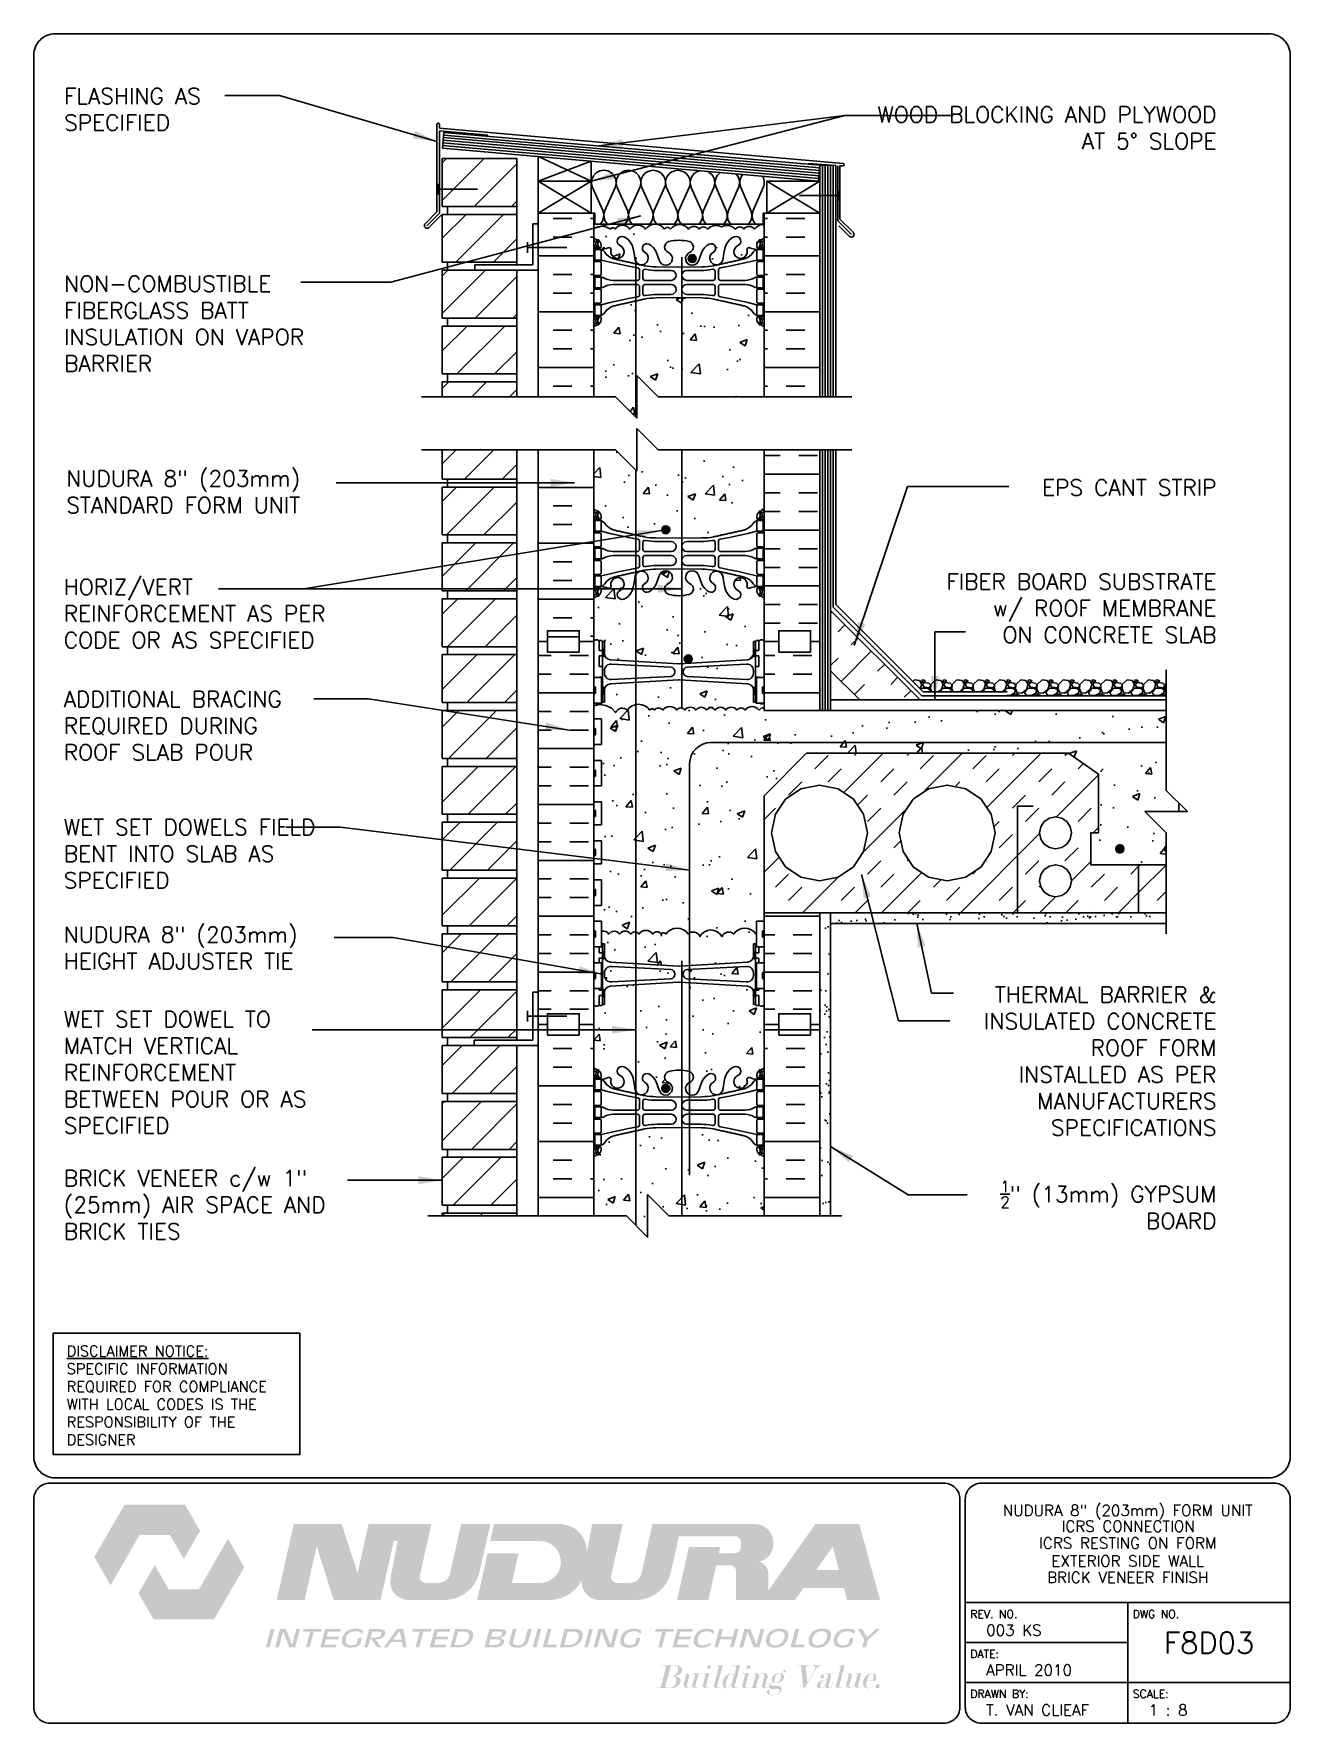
# Paper-space layout 'F8D03' of a CAD drawing. Header units: inches. Extents: x 0.42 to 7.8, y 0.49 to 10.41.
# The model-space entities are those that its viewports show. They can reach past a viewport. Long polylines and large blocks are cut down to what shows.
import ezdxf
from ezdxf.enums import TextEntityAlignment as Align

# ---------------------------------------------------------------- set-up
doc = ezdxf.new("R2010")
doc.units = ezdxf.units.IN
doc.header["$MEASUREMENT"] = 0
doc.linetypes.add('DASHED2', pattern=[0.375, 0.25, -0.125])
for name, color, linetype in [('HATCH', 12, 'Continuous'), ('line25', 2, 'Continuous'), ('LINE3', 3, 'Continuous'), ('LINE50', 5, 'Continuous'), ('LINE9', 9, 'Continuous'), ('LOGO', 7, 'Continuous'), ('TBK_LINE65', 3, 'Continuous'), ('TBK_TEXT', 4, 'Continuous'), ('TEXT', 4, 'Continuous'), ('Web_Edge', 9, 'Continuous')]:
    doc.layers.add(name, color=color, linetype=linetype)
doc.styles.add('DIM', font='romans.shx', dxfattribs={"width": 0.7})
doc.styles.add('ROMANS', font='romans.shx', dxfattribs={"height": 0.75})
doc.styles.get("Standard").update_dxf_attribs({"font": 'romans.shx', "height": 0.75})
doc.linetypes.add('STEEL', pattern='A,0.5,-0.2,["X",Standard,S=0.1,R=0,X=-0.1,Y=-0.05],-0.1', length=0.8)
doc.dimstyles.new('ext_12', dxfattribs={"dimscale": 12, "dimtxt": 0.09375, "dimasz": 0.09375, "dimexe": 0.09375, "dimexo": 0.0625, "dimgap": 0.0625, "dimtad": 1, "dimdec": 1, "dimzin": 3, "dimdsep": 46, "dimlunit": 4, "dimtxsty": 'DIM', "dimcen": 0.09, "dimdle": 0.09375, "dimclrt": 4, "dimadec": 0, "dimazin": 0, "dimtfac": 1, "dimtdec": 1, "dimtmove": 2, "dimatfit": 3, "dimfxl": 1, "dimfrac": 2, "dimtolj": 1, "dimtzin": 0, "dimarcsym": 0})
pattern_1 = [(45, (1.713, 19.0668), (-1.856155, 1.856155), []), (45, (1.0943, 19.6855), (-1.856155, 1.856155), [0.875, -0.875]), (45, (0.4756, 20.3042), (-1.856155, 1.856155), [0.875, -0.875])]
pattern_2 = [(50, (0, 0), (3.5863, -0.31376), [0.375, -4.125]), (355, (0, 0), (-0.693757, 3.76096), [0.3, -3.3]), (100.4514, (0.299, -0.026), (2.892544, 3.4472), [0.3187, -3.50571]), (46.1842, (0, 1), (5.336207, -0.827596), [0.5625, -6.1875]), (96.6356, (0.4447, 0.931), (4.67331, 4.87059), [0.47805, -5.25857]), (351.1842, (0, 1), (4.67331, 4.87059), [0.45, -4.95]), (21, (0.5, 0.75), (2.984535, -2.013094), [0.375, -4.125]), (326, (0.5, 0.75), (1.216577, 3.62575), [0.3, -3.3]), (71.4514, (0.7487, 0.5822), (4.201112, 1.612656), [0.3187, -3.50571]), (37.5, (0, 0), (0.0607993, 1.6644693), [0, -3.26, 0, -3.35, 0, -3.3125]), (7.5, (0, 0), (1.315348, 1.972059), [0, -1.91, 0, -3.185, 0, -1.2625]), (327.5, (-1.115, 0), (2.669112, -0.1127744), [0, -1.25, 0, -3.9, 0, -5.175]), (317.5, (-1.615, 0), (2.915931, 0.500525), [0, -1.625, 0, -2.59, 0, -3.675])]

psp = doc.layouts.new('F8D03')

# ---------------------------------------------------------------- texts
at = {"layer": 'TBK_TEXT', "color": 7, "style": 'ROMANS'}
for s, p in [('REV. NO.', (5.9215, 1.107)), ('DWG NO.', (6.876, 1.107)), ('DATE:', (5.9215, 0.8726)), ('DRAWN BY:', (5.9215, 0.6382)), ('SCALE:', (6.876, 0.6382))]:
    psp.add_text(s, height=0.04688, dxfattribs=at).set_placement(p)
at = {"layer": 'TEXT', "insert": (0.6134, 2.7065), "char_height": 0.0625, "width": 1.41371, "attachment_point": 1, "style": 'ROMANS'}
psp.add_mtext('{\\Fromans.shx|c1;\\LDISCLAIMER NOTICE:\\l\\PSPECIFIC INFORMATION REQUIRED FOR COMPLIANCE WITH LOCAL CODES IS THE RESPONSIBILITY OF THE DESIGNER}', dxfattribs=at)

msp = doc.modelspace()

# ---------------------------------------------------------------- texts
at = {"layer": 'TEXT', "char_height": 0.75, "style": 'ROMANS'}
for s, insert, width, attachment_point in [('FLASHING AS \\PSPECIFIED', (245.47, 128.403), 8.7776, 1), ('\\A1;WOOD BLOCKING AND PLYWOOD \\PAT 5%%D SLOPE', (299.636, 127.531), 17.3954, 3), ('NON-COMBUSTIBLE\\PFIBERGLASS BATT INSULATION ON VAPOR BARRIER', (245.47, 119.58), 12.44051, 1), ('NUDURA 8" (203mm) STANDARD FORM UNIT', (245.575, 109.425), 16.70168, 4), ('\\A1;EPS CANT STRIP', (299.636, 110.002), 9.59335, 3), ('HORIZ/VERT REINFORCEMENT AS PER CODE OR AS SPECIFIED', (245.453, 103.704), 14.05928, 4), ('\\A1;FIBER BOARD SUBSTRATE\\Pw/ ROOF MEMBRANE \\PON CONCRETE SLAB', (299.636, 105.58), 26.1134, 3), ('ADDITIONAL BRACING REQUIRED DURING ROOF SLAB POUR', (245.453, 98.433), 12.17415, 4), ('\\PWET SET DOWELS FIELD BENT INTO SLAB AS SPECIFIED', (245.453, 93.042), 13.38313, 4), ('\\PNUDURA 8" (203mm) HEIGHT ADJUSTER TIE', (245.453, 88.613), 13.38313, 4), ('THERMAL BARRIER & INSULATED CONCRETE ROOF FORM INSTALLED AS PER MANUFACTURERS SPECIFICATIONS', (299.63, 82.668), 12.17415, 6), ('WET SET DOWEL TO MATCH VERTICAL REINFORCEMENT BETWEEN POUR OR AS SPECIFIED', (245.453, 82.139), 13.47255, 4), ('BRICK VENEER c/w 1" (25mm) AIR SPACE AND BRICK TIES', (245.453, 75.916), 13.47255, 4), ('\\A1;{\\H0.7x;\\S1/2;}" (13mm) GYPSUM BOARD', (299.63, 75.912), 12.17415, 6)]:
    msp.add_mtext(s, dxfattribs=dict(at, insert=insert, width=width, attachment_point=attachment_point))

# ---------------------------------------------------------------- blocks, each defined once
blk = doc.blocks.new('TITLEBLOCK-Tag')
at = {"style": 'ROMANS'}
for tag, height, p in [('TITLE_LINE_1', 0.065, (0.927, -0.1328)), ('TITLE_LINE_2', 0.065, (0.9294, -0.2258)), ('CENTRE-LINE-3', 0.065, (0.927, -0.3246)), ('TITLE_LINE_4', 0.065, (0.927, -0.4299)), ('TITLE_LINE_5', 0.065, (0.927, -0.526)), ('DWG', 0.125, (1.4043, -0.9102))]:
    blk.add_attdef(tag, text='', height=height, dxfattribs=at).set_placement(p, align=Align.MIDDLE_CENTER)
for tag, p in [('LATEST_REVISION', (0.0954, -0.8366)), ('REVISION_DATE', (0.0954, -1.071)), ('DRAWN_BY', (0.0954, -1.3053)), ('SCALE', (1.0499, -1.3053))]:
    blk.add_attdef(tag, text='', height=0.065, dxfattribs=at).set_placement(p, align=Align.MIDDLE_LEFT)

# ---------------------------------------------------------------- hatches: boundary and pattern name
at = {"layer": 'HATCH'}
h = msp.add_hatch(dxfattribs=at)
h.set_pattern_fill('ANSI31', color=256, scale=10, style=0)
h.set_pattern_definition([(45, (265.1933, 105.6196), (-0.883883, 0.883883), [])])
h.paths.add_polyline_path([(266.746, 104.774), (266.746, 107.024), (263.246, 107.024), (263.246, 104.774)])
h.paths.add_polyline_path([(266.746, 107.399), (266.746, 109.649), (263.246, 109.649), (263.246, 107.399)])
h.paths.add_polyline_path([(266.746, 110.024), (266.746, 111.396), (263.246, 111.396), (263.246, 110.024)])
h.paths.add_polyline_path([(263.246, 114.591), (263.246, 113.896), (266.746, 113.896), (266.746, 114.591)])
h.paths.add_polyline_path([(266.746, 114.966), (266.746, 117.216), (263.246, 117.216), (263.246, 114.966)])
h.paths.add_polyline_path([(266.746, 117.591), (266.746, 119.841), (264.773, 119.841), (263.246, 119.841), (263.246, 117.591)])
h.paths.add_polyline_path([(266.746, 120.216), (266.746, 122.466), (263.246, 122.466), (263.246, 120.216)])
h.paths.add_polyline_path([(263.246, 125.091), (263.246, 122.841), (266.746, 122.841), (266.746, 125.091)])
h.paths.add_polyline_path([(266.746, 81.149), (266.746, 83.399), (263.246, 83.399), (263.246, 81.149)])
h.paths.add_polyline_path([(263.246, 86.024), (263.246, 83.774), (266.746, 83.774), (266.746, 86.024)])
h.paths.add_polyline_path([(266.686, 86.399), (266.746, 86.459), (266.746, 88.649), (263.279, 88.649), (263.246, 88.616), (263.246, 86.399)])
h.paths.add_polyline_path([(266.746, 89.024), (266.746, 91.274), (263.246, 91.274), (263.246, 89.024)])
h.paths.add_polyline_path([(266.746, 91.649), (266.746, 93.899), (263.246, 93.899), (263.246, 91.649)])
h.paths.add_polyline_path([(263.246, 94.274), (266.746, 94.274), (266.746, 96.524), (263.246, 96.524)])
h.paths.add_polyline_path([(266.746, 96.899), (266.746, 99.149), (263.246, 99.149), (263.246, 96.899)])
h.paths.add_polyline_path([(263.246, 101.774), (263.246, 99.524), (266.746, 99.524), (266.746, 101.774)])
h.paths.add_polyline_path([(266.746, 102.149), (266.746, 104.399), (263.246, 104.399), (263.246, 102.149)])
h.paths.add_polyline_path([(263.246, 75.524), (263.246, 75.396), (266.746, 75.396), (266.746, 75.524)])
h.paths.add_polyline_path([(266.746, 75.899), (266.746, 78.149), (263.246, 78.149), (263.246, 75.899)])
h.paths.add_polyline_path([(266.746, 78.524), (266.746, 80.774), (263.246, 80.774), (263.246, 78.524)])
h = msp.add_hatch(dxfattribs=at)
h.set_pattern_fill('INSUL', color=256, scale=7, style=0)
h.set_pattern_definition([(0, (-2655.7906, -291.6097), (0, 2.625), []), (0, (-2655.7906, -290.7347), (0, 2.625), [0.875, -0.875]), (0, (-2655.7906, -289.8597), (0, 2.625), [0.875, -0.875])])
h.paths.add_polyline_path([(270.371, 122.528), (267.746, 122.528), (267.746, 113.903), (270.371, 113.903)])
h = msp.add_hatch(dxfattribs=at)
h.set_pattern_fill('INSUL', color=256, scale=7, style=0)
h.set_pattern_definition([(180, (3204.5326, -291.6097), (0, 2.625), []), (180, (3204.5326, -290.7347), (0, 2.625), [0.875, -0.875]), (180, (3204.5326, -289.8597), (0, 2.625), [0.875, -0.875])])
h.paths.add_polyline_path([(280.996, 122.528), (278.371, 122.528), (278.371, 113.903), (280.996, 113.903)])
h = msp.add_hatch(dxfattribs=at)
h.set_pattern_fill('AR-CONC', color=256, scale=0.5)
h.set_pattern_definition(pattern_2)
h.paths.add_polyline_path([(274.171, 100.95), (274.171, 100.985, 0.390098), (273.988, 101.184), (271.196, 101.333, 0.438748), (270.871, 101.035), (270.871, 100.9, 0.438748), (271.196, 100.601), (273.988, 100.751, 0.390098)])
h.paths.add_polyline_path([(277.871, 101.035, 0.438748), (277.546, 101.333), (274.754, 101.184, 0.390098), (274.571, 100.985), (274.571, 100.95, 0.390098), (274.754, 100.751), (277.546, 100.601, 0.438748), (277.871, 100.9)])
h.paths.add_polyline_path([(277.871, 100.108, 0.390098), (277.596, 100.407), (274.388, 100.591, 0.020761), (274.371, 100.592, 0.020761), (274.354, 100.591), (271.146, 100.407, 0.390098), (270.871, 100.108), (270.871, 99.547), (270.771, 99.547, -0.414214), (270.721, 99.497), (270.571, 99.497), (270.541, 99.467), (270.451, 99.467), (270.418, 99.501), (270.371, 99.501), (270.371, 99.366, -0.357642), (271.392, 99.05, -0.520567), (271.943, 99.168, -0.520567), (272.994, 99.168, -0.520567), (273.214, 99.168, -0.520567), (273.611, 99.168, -0.520567), (274.265, 99.168, -0.520567), (274.647, 99.168, -0.520567), (275.168, 99.168, -0.520567), (275.67, 99.168, -0.202806), (275.871, 99.294, -0.202806), (276.072, 99.168, -0.520567), (276.574, 99.168, -0.520567), (277.095, 99.168, -0.520567), (277.477, 99.168, -0.520567), (278.131, 99.168, -0.290815), (278.371, 99.267), (278.371, 99.501), (278.324, 99.501), (278.291, 99.467), (278.201, 99.467), (278.171, 99.497), (278.021, 99.497, -0.414214), (277.971, 99.547), (277.871, 99.547)])
h.paths.add_polyline_path([(278.371, 95.146), (280.371, 97.146), (292.68, 97.146), (294.084, 96.156), (294.084, 93.396), (293.724, 93.396), (293.724, 91.896), (295.974, 91.896), (297.267, 91.896), (297.267, 93.396), (296.267, 94.396), (297.864, 94.396), (297.864, 94.798), (297.267, 95.396), (297.267, 99.146), (278.371, 99.146), (278.371, 99.267, 0.290815), (278.131, 99.168, 0.520567), (277.477, 99.168, 0.520567), (277.095, 99.168, 0.520567), (276.574, 99.168, 0.520567), (276.072, 99.168, 0.202806), (275.871, 99.294, 0.202806), (275.67, 99.168, 0.520567), (275.168, 99.168, 0.520567), (274.647, 99.168, 0.520567), (274.265, 99.168, 0.520567), (273.611, 99.168, 0.520567), (273.214, 99.168, 0.520567), (272.994, 99.168, 0.520567), (271.943, 99.168, 0.520567), (271.392, 99.05, 0.357642), (270.371, 99.366), (270.371, 98.751), (270.736, 98.751), (270.736, 97.551), (270.371, 97.551), (270.371, 96.801), (270.736, 96.801), (270.736, 95.601), (270.371, 95.601), (270.371, 94.851), (270.736, 94.851), (270.736, 93.771), (270.371, 93.771), (270.371, 93.021), (270.736, 93.021), (270.736, 91.941), (270.371, 91.941), (270.371, 91.191), (270.736, 91.191), (270.736, 89.991), (270.371, 89.991), (270.371, 89.241), (270.736, 89.241), (270.736, 88.771, -0.305478), (271.079, 88.644, -0.520567), (271.58, 88.644, -0.520567), (272.102, 88.644, -0.520567), (272.484, 88.644, -0.520567), (273.138, 88.644, -0.520567), (273.534, 88.644, -0.520567), (273.755, 88.644, -0.520567), (274.805, 88.644, -0.520567), (275.356, 88.527, -0.257048), (275.871, 88.842, -0.257048), (276.386, 88.527, -0.520567), (276.937, 88.644, -0.520567), (277.987, 88.644, -0.053186), (278.006, 88.666), (278.006, 89.241), (278.371, 89.241), (278.371, 89.646)])
h.paths.add_polyline_path([(277.871, 88.177), (277.971, 88.177, -0.327813), (278.006, 88.225), (278.006, 88.666, 0.053186), (277.987, 88.644, 0.520567), (276.937, 88.644, 0.520567), (276.386, 88.527, 0.257048), (275.871, 88.842, 0.257048), (275.356, 88.527, 0.520567), (274.805, 88.644, 0.520567), (273.755, 88.644, 0.520567), (273.534, 88.644, 0.520567), (273.138, 88.644, 0.520567), (272.484, 88.644, 0.520567), (272.102, 88.644, 0.520567), (271.58, 88.644, 0.520567), (271.079, 88.644, 0.305478), (270.736, 88.771), (270.736, 88.225, -0.327813), (270.771, 88.177), (270.871, 88.177), (270.871, 87.616, 0.390098), (271.146, 87.317), (274.354, 87.134, 0.020761), (274.371, 87.133, 0.020761), (274.388, 87.134), (277.596, 87.317, 0.390098), (277.871, 87.616)])
h.paths.add_polyline_path([(273.988, 86.974), (271.196, 87.123, 0.438748), (270.871, 86.824), (270.871, 86.69, 0.438748), (271.196, 86.391), (273.988, 86.54, 0.390098), (274.171, 86.74), (274.171, 86.775, 0.390098)])
h.paths.add_polyline_path([(277.134, 120.999, 2.087231), (277.568, 120.774, -0.638777), (277.693, 120.898, 0.087457), (278.03, 120.819), (278.135, 120.819), (278.135, 120.889), (278.087, 120.889, -0.414214), (278.025, 120.952), (278.025, 121.019, -0.249069), (278.135, 121.226), (278.135, 121.268), (278.225, 121.268, 0.088416), (278.371, 121.365), (278.371, 121.993, 0.259173), (277.92, 121.774, 0.520567), (277.42, 121.774, 0.520567), (277.033, 121.774, 0.336749), (276.371, 121.879, 0.336749), (275.709, 121.774, 0.520567), (275.322, 121.774, 0.520567), (274.822, 121.774, 0.520567), (273.976, 121.774, 0.520567), (273.694, 121.774, 0.520567), (272.799, 121.774, 0.520567), (272.059, 121.774, 0.520567), (271.366, 121.774, 0.520567), (271.146, 121.774, 0.321585), (270.371, 121.799), (270.371, 121.365, 0.088416), (270.517, 121.268), (270.607, 121.268), (270.607, 121.226, -0.249069), (270.717, 121.019), (270.717, 120.952, -0.414214), (270.654, 120.889), (270.607, 120.889), (270.607, 120.819), (270.712, 120.819, 0.087457), (271.049, 120.898, -0.638777), (271.174, 120.774, 2.087231), (271.608, 120.999, -1), (271.771, 121.408, -0.21345), (272.164, 121.019, -0.068226), (272.299, 120.391, 1.753171), (272.75, 120.687, -0.940793), (272.954, 121.071, -0.173075), (273.3, 120.704), (273.442, 120.317, 1.612474), (273.874, 120.677, -0.734872), (273.897, 121.188, -0.068475), (274.371, 121.25, -0.068475), (274.845, 121.188, -0.734872), (274.868, 120.677, 1.612474), (275.3, 120.317), (275.442, 120.704, -0.173075), (275.788, 121.071, -0.940793), (275.992, 120.687, 1.753171), (276.443, 120.391, -0.068226), (276.578, 121.019, -0.21345), (276.971, 121.408, -1)])
h = msp.add_hatch(dxfattribs=at)
h.set_pattern_fill('AR-CONC', color=256, scale=0.5)
h.set_pattern_definition(pattern_2)
edge = h.paths.add_edge_path()
edge.add_arc((278.025, 116.812), 0.5, 46.21089, 66.42182)
edge.add_line((278.225, 117.27), (278.135, 117.27))
edge.add_line((278.135, 117.27), (278.135, 117.312))
edge.add_arc((278.275, 117.519), 0.25, 180, 235.9442, ccw=False)
edge.add_line((278.025, 117.519), (278.025, 117.587))
edge.add_arc((278.087, 117.587), 0.0625, 90, 180, ccw=False)
edge.add_line((278.087, 117.649), (278.135, 117.649))
edge.add_line((278.135, 117.649), (278.135, 117.719))
edge.add_line((278.135, 117.719), (278.03, 117.719))
edge.add_arc((278.152, 118.062), 0.364, 214.97751, 250.33874, ccw=False)
edge.add_arc((277.229, 117.451), 0.743, 32.79192, 73.81071)
edge.add_spline(control_points=[(277.437, 118.165), (275.999, 118.485)], knot_values=[0, 0, 1, 1], degree=1, periodic=0)
edge.add_arc((275.443, 115.553), 2.984, 79.25462, 90.09947)
edge.add_line((275.438, 118.537), (274.371, 118.553))
edge.add_line((274.371, 118.553), (273.304, 118.537))
edge.add_arc((273.299, 115.553), 2.984, 89.90053, 100.74538)
edge.add_spline(control_points=[(272.743, 118.485), (271.305, 118.165)], knot_values=[0, 0, 1, 1], degree=1, periodic=0)
edge.add_arc((271.513, 117.451), 0.743, 106.18929, 147.20808)
edge.add_arc((270.59, 118.062), 0.364, 289.66126, 325.02249, ccw=False)
edge.add_line((270.712, 117.719), (270.607, 117.719))
edge.add_line((270.607, 117.719), (270.607, 117.649))
edge.add_line((270.607, 117.649), (270.654, 117.649))
edge.add_arc((270.654, 117.587), 0.0625, 0, 90, ccw=False)
edge.add_line((270.717, 117.587), (270.717, 117.519))
edge.add_arc((270.467, 117.519), 0.25, 304.0558, 360, ccw=False)
edge.add_line((270.607, 117.312), (270.607, 117.27))
edge.add_line((270.607, 117.27), (270.517, 117.27))
edge.add_arc((270.717, 116.812), 0.5, 113.57818, 133.78911)
edge.add_line((270.371, 117.173), (270.371, 113.896))
edge.add_line((270.371, 113.896), (271.385, 113.896))
edge.add_line((271.385, 113.896), (272.385, 112.896))
edge.add_line((272.385, 112.896), (272.385, 114.896))
edge.add_line((272.385, 114.896), (273.385, 113.896))
edge.add_line((273.385, 113.896), (278.371, 113.896))
edge.add_line((278.371, 113.896), (278.371, 117.173))
edge = h.paths.add_edge_path()
edge.add_line((278.371, 111.396), (273.385, 111.396))
edge.add_line((273.385, 111.396), (272.385, 112.396))
edge.add_line((272.385, 112.396), (272.385, 110.396))
edge.add_line((272.385, 110.396), (271.385, 111.396))
edge.add_line((271.385, 111.396), (270.371, 111.396))
edge.add_line((270.371, 111.396), (270.371, 108.622))
edge.add_arc((270.717, 108.983), 0.5, 226.21089, 246.42182)
edge.add_line((270.517, 108.525), (270.607, 108.525))
edge.add_line((270.607, 108.525), (270.607, 108.483))
edge.add_arc((270.467, 108.276), 0.25, 0, 55.9442, ccw=False)
edge.add_line((270.717, 108.276), (270.717, 108.209))
edge.add_arc((270.654, 108.209), 0.0625, -90, 0, ccw=False)
edge.add_line((270.654, 108.146), (270.607, 108.146))
edge.add_line((270.607, 108.146), (270.607, 108.076))
edge.add_line((270.607, 108.076), (270.712, 108.076))
edge.add_arc((270.59, 107.734), 0.364, 34.97751, 70.33874, ccw=False)
edge.add_arc((271.513, 108.345), 0.743, 212.79192, 253.81071)
edge.add_spline(control_points=[(271.305, 107.631), (272.743, 107.31)], knot_values=[0, 0, 1, 1], degree=1, periodic=0)
edge.add_arc((273.299, 110.242), 2.984, 259.25462, 270.09947)
edge.add_line((273.304, 107.258), (274.371, 107.242))
edge.add_line((274.371, 107.242), (275.438, 107.258))
edge.add_arc((275.443, 110.242), 2.984, 269.90053, 280.74538)
edge.add_spline(control_points=[(275.999, 107.31), (277.437, 107.631)], knot_values=[0, 0, 1, 1], degree=1, periodic=0)
edge.add_arc((277.229, 108.345), 0.743, 286.18929, 327.20808)
edge.add_arc((278.152, 107.734), 0.364, 109.66126, 145.02249, ccw=False)
edge.add_line((278.03, 108.076), (278.135, 108.076))
edge.add_line((278.135, 108.076), (278.135, 108.146))
edge.add_line((278.135, 108.146), (278.087, 108.146))
edge.add_arc((278.087, 108.209), 0.0625, 180, 270, ccw=False)
edge.add_line((278.025, 108.209), (278.025, 108.276))
edge.add_arc((278.275, 108.276), 0.25, 124.0558, 180, ccw=False)
edge.add_line((278.135, 108.483), (278.135, 108.525))
edge.add_line((278.135, 108.525), (278.225, 108.525))
edge.add_arc((278.025, 108.983), 0.5, 293.57818, 313.78911)
edge.add_line((278.371, 108.622), (278.371, 111.396))
h.paths.add_polyline_path([(273.988, 101.184), (271.196, 101.333, 0.438748), (270.871, 101.035), (270.871, 100.9, 0.438748), (271.196, 100.601), (273.988, 100.751, 0.390098), (274.171, 100.95), (274.171, 100.985, 0.390098)])
h.paths.add_polyline_path([(277.871, 101.035, 0.438748), (277.546, 101.333), (274.754, 101.184, 0.390098), (274.571, 100.985), (274.571, 100.95, 0.390098), (274.754, 100.751), (277.546, 100.601, 0.438748), (277.871, 100.9)])
h.paths.add_polyline_path([(278.371, 104.43, 0.088416), (278.225, 104.527), (278.135, 104.527), (278.135, 104.569, -0.249069), (278.025, 104.776), (278.025, 104.844, -0.414214), (278.087, 104.906), (278.135, 104.906), (278.135, 104.976), (278.03, 104.976, 0.087457), (277.693, 104.897, -0.638777), (277.568, 105.021, 2.087231), (277.134, 104.796, -1), (276.971, 104.388, -0.21345), (276.578, 104.777, -0.068226), (276.443, 105.405, 1.753171), (275.992, 105.108, -0.940793), (275.788, 104.725, -0.173075), (275.442, 105.092), (275.3, 105.478, 1.612474), (274.868, 105.119, -0.734872), (274.845, 104.608, -0.068475), (274.371, 104.546, -0.068475), (273.897, 104.608, -0.734872), (273.874, 105.119, 1.612474), (273.442, 105.478), (273.3, 105.092, -0.173075), (272.954, 104.725, -0.940793), (272.75, 105.108, 1.753171), (272.299, 105.405, -0.068226), (272.164, 104.777, -0.21345), (271.771, 104.388, -1), (271.608, 104.796, 2.087231), (271.174, 105.021, -0.638777), (271.049, 104.897, 0.087457), (270.712, 104.976), (270.607, 104.976), (270.607, 104.906), (270.654, 104.906, -0.414214), (270.717, 104.844), (270.717, 104.776, -0.249069), (270.607, 104.569), (270.607, 104.527), (270.517, 104.527, 0.088416), (270.371, 104.43), (270.371, 102.396), (270.371, 102.387), (270.451, 102.467), (270.541, 102.467), (270.571, 102.437), (270.721, 102.437, -0.414214), (270.771, 102.387), (270.871, 102.387), (270.871, 101.827, 0.390098), (271.146, 101.528), (274.354, 101.344, 0.020761), (274.371, 101.343, 0.020761), (274.388, 101.344), (277.596, 101.528, 0.390098), (277.871, 101.827), (277.871, 102.387), (277.971, 102.387, -0.414214), (278.021, 102.437), (278.171, 102.437), (278.201, 102.467), (278.291, 102.467), (278.371, 102.387), (278.371, 102.396)])
h = msp.add_hatch(dxfattribs=at)
h.set_pattern_fill('INSUL', color=256, scale=7, style=0)
h.paths.add_polyline_path([(280.996, 111.396), (278.371, 111.396), (278.371, 102.396), (279.058, 102.396), (279.058, 102.896), (280.558, 102.896), (280.558, 102.396), (280.996, 102.396)])
h = msp.add_hatch(dxfattribs=at)
h.set_pattern_fill('INSUL', color=256, scale=7, angle=45, style=0)
h.set_pattern_definition([(45, (174.1928, -59.2554), (-1.856155, 1.856155), []), (45, (173.574, -58.6367), (-1.856155, 1.856155), [0.875, -0.875]), (45, (172.9554, -58.018), (-1.856155, 1.856155), [0.875, -0.875])])
h.paths.add_polyline_path([(282.744, 99.771), (285.573, 99.771), (281.496, 103.847), (281.496, 101.019)])
h = msp.add_hatch(dxfattribs=at)
h.set_pattern_fill('INSUL', color=256, scale=7, style=0)
h.set_pattern_definition([(0, (279.7417, 99.9797), (0, 2.625), []), (0, (279.7417, 100.8547), (0, 2.625), [0.875, -0.875]), (0, (279.7417, 101.7297), (0, 2.625), [0.875, -0.875])])
h.paths.add_polyline_path([(280.996, 102.396), (280.558, 102.396), (280.558, 101.896), (279.058, 101.896), (279.058, 102.396), (278.371, 102.396), (278.371, 99.146), (280.996, 99.146)])
h.paths.add_polyline_path([(280.996, 89.646), (278.371, 89.646), (278.371, 84.396), (279.058, 84.396), (279.058, 84.896), (280.558, 84.896), (280.558, 84.396), (280.996, 84.396)])
h.paths.add_polyline_path([(267.746, 84.396), (268.183, 84.396), (268.183, 84.896), (269.683, 84.896), (269.683, 84.396), (270.371, 84.396), (270.371, 102.396), (269.683, 102.396), (269.683, 102.896), (268.183, 102.896), (268.183, 102.396), (267.746, 102.396)])
h = msp.add_hatch(dxfattribs=at)
h.set_pattern_fill('INSUL', color=256, scale=7, angle=45, style=0)
h.set_pattern_definition(pattern_1)
h.paths.add_polyline_path([(291.321, 91.146, -1), (292.821, 91.146, -1)], flags=16)
edge = h.paths.add_edge_path()
edge.add_arc((292.071, 93.396), 0.75, 0, 360)
edge = h.paths.add_edge_path()
edge.add_arc((286.974, 93.396), 2.25, 0, 360)
edge = h.paths.add_edge_path()
edge.add_arc((280.974, 93.396), 2.25, 0, 360)
h.paths.add_polyline_path([(295.974, 91.896), (293.724, 91.896), (293.724, 93.396), (294.084, 93.396), (294.084, 96.156), (292.68, 97.146), (280.371, 97.146), (278.371, 95.146), (278.371, 89.646), (295.974, 89.646)])
h = msp.add_hatch(dxfattribs=at)
h.set_pattern_fill('INSUL', color=256, scale=7, angle=45, style=0)
h.set_pattern_definition(pattern_1)
h.paths.add_polyline_path([(295.974, 89.646), (297.267, 89.646), (297.267, 91.896), (295.974, 91.896)])
h = msp.add_hatch(dxfattribs=at)
h.set_pattern_fill('AR-SAND', color=256, scale=0.5, style=0)
h.set_pattern_definition([(37.5, (83.23825, -43.2641), (-0.0314967, 0.963412), [0, -0.76, 0, -0.85, 0, -0.8125]), (7.5, (83.2382, -43.2641), (0.8848884, 1.411073), [0, -0.41, 0, -0.685, 0, -0.2625]), (327.5, (82.62325, -43.2641), (1.557071, 0.0028295), [0, -0.25, 0, -0.9, 0, -1.175]), (317.5, (82.6232, -43.2641), (1.503063, 0.438838), [0, -0.125, 0, -0.59, 0, -0.675])])
h.paths.add_polyline_path([(281.496, 89.329, 0.267949), (281.246, 88.896), (281.246, 86.646), (281.121, 86.146), (280.996, 86.146), (280.996, 84.396), (280.996, 75.396), (281.496, 75.396)])
h = msp.add_hatch(dxfattribs=at)
h.set_pattern_fill('AR-SAND', color=256, scale=0.5, style=0)
h.set_pattern_definition([(37.5, (80.07385, -44.8461), (-0.0314967, 0.963412), [0, -0.76, 0, -0.85, 0, -0.8125]), (7.5, (80.0738, -44.8461), (0.8848884, 1.411073), [0, -0.41, 0, -0.685, 0, -0.2625]), (327.5, (79.45885, -44.8461), (1.557071, 0.0028295), [0, -0.25, 0, -0.9, 0, -1.175]), (317.5, (79.4588, -44.8461), (1.503063, 0.438838), [0, -0.125, 0, -0.59, 0, -0.675])])
h.paths.add_polyline_path([(284.996, 89.646), (284.996, 89.521, -0.414214), (284.871, 89.396), (281.746, 89.396, 0.131652), (281.496, 89.329), (281.496, 89.146), (297.267, 89.146), (297.267, 89.646)])
h = msp.add_hatch(dxfattribs=at)
h.set_pattern_fill('AR-CONC', color=256, scale=0.5)
h.set_pattern_definition(pattern_2)
h.paths.add_polyline_path([(277.871, 86.69), (277.871, 86.824, 0.438748), (277.546, 87.123), (274.754, 86.974, 0.390098), (274.571, 86.775), (274.571, 86.74, 0.390098), (274.754, 86.54), (277.546, 86.391, 0.438748)])
edge = h.paths.add_edge_path()
edge.add_line((278.225, 78.266), (278.135, 78.266))
edge.add_line((278.135, 78.266), (278.135, 78.308))
edge.add_arc((278.275, 78.515), 0.25, 180, 235.9442, ccw=False)
edge.add_line((278.025, 78.515), (278.025, 78.583))
edge.add_arc((278.087, 78.583), 0.0625, 90, 180, ccw=False)
edge.add_line((278.087, 78.645), (278.135, 78.645))
edge.add_line((278.135, 78.645), (278.135, 78.715))
edge.add_line((278.135, 78.715), (278.03, 78.715))
edge.add_arc((278.152, 79.058), 0.364, 214.97751, 250.33874, ccw=False)
edge.add_arc((277.229, 78.447), 0.743, 32.79192, 73.81071)
edge.add_spline(control_points=[(277.437, 79.161), (275.999, 79.481)], knot_values=[0, 0, 1, 1], degree=1, periodic=0)
edge.add_arc((275.443, 76.549), 2.984, 79.25462, 90.09947)
edge.add_line((275.438, 79.533), (274.371, 79.549))
edge.add_line((274.371, 79.549), (273.304, 79.533))
edge.add_arc((273.299, 76.549), 2.984, 89.90053, 100.74538)
edge.add_spline(control_points=[(272.743, 79.481), (271.305, 79.161)], knot_values=[0, 0, 1, 1], degree=1, periodic=0)
edge.add_arc((271.513, 78.447), 0.743, 106.18929, 147.20808)
edge.add_arc((270.59, 79.058), 0.364, 289.66126, 325.02249, ccw=False)
edge.add_line((270.712, 78.715), (270.607, 78.715))
edge.add_line((270.607, 78.715), (270.607, 78.645))
edge.add_line((270.607, 78.645), (270.654, 78.645))
edge.add_arc((270.654, 78.583), 0.0625, 0, 90, ccw=False)
edge.add_line((270.717, 78.583), (270.717, 78.515))
edge.add_arc((270.467, 78.515), 0.25, 304.0558, 360, ccw=False)
edge.add_line((270.607, 78.308), (270.607, 78.266))
edge.add_line((270.607, 78.266), (270.517, 78.266))
edge.add_arc((270.717, 77.808), 0.5, 113.57818, 133.78911)
edge.add_line((270.371, 78.169), (270.371, 75.396))
edge.add_line((270.371, 75.396), (271.898, 75.396))
edge.add_line((271.898, 75.396), (272.898, 74.396))
edge.add_line((272.898, 74.396), (272.898, 76.396))
edge.add_line((272.898, 76.396), (273.898, 75.396))
edge.add_line((273.898, 75.396), (278.371, 75.396))
edge.add_line((278.371, 75.396), (278.371, 78.169))
edge.add_arc((278.025, 77.808), 0.5, 46.21089, 66.42182)
h.paths.add_polyline_path([(278.371, 85.337), (278.291, 85.257), (278.201, 85.257), (278.171, 85.287), (278.021, 85.287, -0.414214), (277.971, 85.337), (277.871, 85.337), (277.871, 85.898, 0.390098), (277.596, 86.197), (274.388, 86.381, 0.020761), (274.371, 86.382, 0.020761), (274.354, 86.381), (271.146, 86.197, 0.390098), (270.871, 85.898), (270.871, 85.337), (270.771, 85.337, -0.414214), (270.721, 85.287), (270.571, 85.287), (270.541, 85.257), (270.451, 85.257), (270.371, 85.337), (270.371, 84.396), (270.371, 82.361, 0.088416), (270.517, 82.264), (270.607, 82.264), (270.607, 82.222, -0.249069), (270.717, 82.015), (270.717, 81.948, -0.414214), (270.654, 81.885), (270.607, 81.885), (270.607, 81.815), (270.712, 81.815, 0.087457), (271.049, 81.894, -0.638777), (271.174, 81.77, 2.087231), (271.608, 81.995, -1), (271.771, 82.404, -0.21345), (272.164, 82.015, -0.068226), (272.299, 81.387, 1.753171), (272.75, 81.683, -0.940793), (272.954, 82.067, -0.173075), (273.3, 81.7), (273.442, 81.313, 1.612474), (273.874, 81.673, -0.734872), (273.897, 82.184, -0.068475), (274.371, 82.246, -0.068475), (274.845, 82.184, -0.734872), (274.868, 81.673, 1.612474), (275.3, 81.313), (275.442, 81.7, -0.173075), (275.788, 82.067, -0.940793), (275.992, 81.683, 1.753171), (276.443, 81.387, -0.068226), (276.578, 82.015, -0.21345), (276.971, 82.404, -1), (277.134, 81.995, 2.087231), (277.568, 81.77, -0.638777), (277.693, 81.894, 0.087457), (278.03, 81.815), (278.135, 81.815), (278.135, 81.885), (278.087, 81.885, -0.414214), (278.025, 81.948), (278.025, 82.015, -0.249069), (278.135, 82.222), (278.135, 82.264), (278.225, 82.264, 0.088416), (278.371, 82.361)])
at = {"layer": 'LINE3'}
h = msp.add_hatch(color=256, dxfattribs=at)
h.paths.add_polyline_path([(275.179, 120.424, 0.831395), (274.81, 120.424)])
h.paths.add_polyline_path([(275.182, 120.39, 0.045935), (275.179, 120.424), (274.81, 120.424, 0.045935), (274.807, 120.39, 1)])
for points in [[(273.935, 107.647, 1), (273.56, 107.647, 1)], [(274.99, 101.571, 1), (274.615, 101.571, 1)], [(295.275, 92.646, 1), (294.9, 92.646, 1)], [(273.935, 81.386, 1), (273.56, 81.386, 1)]]:
    msp.add_hatch(color=256, dxfattribs=at).paths.add_polyline_path(points)
h = msp.add_hatch(color=256, dxfattribs=at)
edge = h.paths.add_edge_path()
edge.add_line((297.267, 92.472), (297.267, 92.82))
edge.add_arc((297.337, 92.646), 0.187, 112.01444, 247.98556)

# ---------------------------------------------------------------- linework, layer by layer
at = {"layer": 'HATCH'}
for p, q in [((262.996, 122.58), (262.996, 126.691)), ((263.121, 126.691), (263.121, 126.515)), ((282.087, 124.855), (263.121, 126.515)), ((263.121, 122.528), (263.121, 126.389)), ((265.386, 126.191), (263.121, 126.389)), ((280.941, 124.152), (263.261, 125.699)), ((280.952, 124.277), (263.271, 125.824)), ((280.963, 124.401), (263.282, 125.948)), ((280.974, 124.526), (263.293, 126.073)), ((280.985, 124.65), (263.304, 126.197)), ((270.246, 124.963), (267.746, 124.028)), ((267.761, 125.18), (270.246, 124.028)), ((281.746, 124.762), (280.439, 124.853)), ((281.121, 113.896), (281.121, 124.779)), ((281.246, 113.896), (281.246, 124.779)), ((281.371, 113.896), (281.371, 124.779)), ((281.746, 113.896), (281.746, 124.762)), ((281.84, 122.157), (281.84, 124.754)), ((282.077, 124.742), (281.933, 124.751)), ((281.933, 122.24), (281.933, 124.751)), ((270.246, 122.528), (267.746, 124.028)), ((270.246, 124.028), (267.746, 122.528)), ((278.496, 122.528), (280.996, 124.028)), ((278.496, 124.028), (280.996, 122.528)), ((270.309, 123.724), (270.788, 122.651)), ((271.368, 123.725), (270.889, 122.651)), ((271.468, 123.724), (271.948, 122.651)), ((272.527, 123.725), (272.048, 122.651)), ((272.628, 123.724), (273.107, 122.651)), ((273.687, 123.724), (273.208, 122.651)), ((273.789, 123.724), (274.268, 122.651)), ((274.848, 123.724), (274.369, 122.651)), ((274.95, 123.724), (275.429, 122.651)), ((276.009, 123.724), (275.53, 122.651)), ((276.111, 123.724), (276.59, 122.651)), ((277.17, 123.724), (276.691, 122.651)), ((277.272, 123.724), (277.751, 122.651)), ((278.332, 123.724), (277.852, 122.651)), ((262.996, 122.58), (262.427, 122.011)), ((263.121, 122.528), (262.516, 121.922)), ((263.209, 122.439), (262.604, 121.834)), ((281.84, 122.157), (282.476, 121.52)), ((281.889, 121.93), (282.388, 121.432)), ((281.933, 122.24), (282.565, 121.609)), ((281.121, 99.146), (281.121, 111.396)), ((281.246, 99.146), (281.246, 111.396)), ((281.371, 99.146), (281.371, 111.396)), ((281.746, 104.128), (281.746, 111.396)), ((267.746, 109.636), (270.371, 109.636)), ((268.459, 108.761), (269.334, 108.761)), ((268.459, 107.886), (269.334, 107.886)), ((267.746, 107.011), (270.371, 107.011)), ((268.459, 106.136), (269.334, 106.136)), ((268.459, 105.261), (269.334, 105.261)), ((267.746, 104.386), (270.371, 104.386)), ((285.853, 100.021), (281.746, 104.128)), ((268.459, 103.511), (269.334, 103.511)), ((270.209, 103.511), (270.371, 103.511)), ((270.209, 102.636), (270.371, 102.636)), ((285.433, 100.584), (285.358, 100.516)), ((285.673, 100.564), (285.433, 100.584)), ((285.785, 100.385), (285.675, 100.565)), ((285.712, 100.162), (285.783, 100.384)), ((285.739, 100.135), (285.793, 100.194)), ((285.843, 100.584), (285.773, 100.554)), ((285.773, 100.555), (285.813, 100.455)), ((285.793, 100.195), (286.053, 100.195)), ((285.812, 100.455), (285.962, 100.545)), ((285.913, 100.465), (285.813, 100.365)), ((285.813, 100.365), (285.893, 100.245)), ((285.963, 100.545), (285.843, 100.585)), ((285.893, 100.244), (286.143, 100.214)), ((286.114, 100.435), (285.914, 100.465)), ((286.053, 100.196), (286.183, 100.106)), ((286.195, 100.363), (286.115, 100.433)), ((286.143, 100.215), (286.193, 100.305)), ((286.183, 100.104), (286.159, 100.021)), ((286.192, 100.166), (286.253, 100.021)), ((286.203, 100.375), (286.193, 100.165)), ((286.193, 100.305), (286.193, 100.365)), ((286.433, 100.584), (286.203, 100.374)), ((286.673, 100.564), (286.433, 100.584)), ((286.554, 100.021), (286.703, 100.135)), ((286.636, 100.021), (286.793, 100.194)), ((286.785, 100.385), (286.675, 100.565)), ((286.703, 100.134), (286.783, 100.384)), ((286.843, 100.584), (286.773, 100.554)), ((286.773, 100.555), (286.813, 100.455)), ((286.793, 100.195), (287.053, 100.195)), ((286.812, 100.455), (286.962, 100.545)), ((286.913, 100.465), (286.813, 100.365)), ((286.813, 100.365), (286.893, 100.245)), ((286.963, 100.545), (286.843, 100.585)), ((286.893, 100.244), (287.143, 100.214)), ((287.114, 100.435), (286.914, 100.465)), ((287.053, 100.196), (287.183, 100.106)), ((287.195, 100.363), (287.115, 100.433)), ((287.143, 100.215), (287.193, 100.305)), ((287.183, 100.104), (287.159, 100.021)), ((287.192, 100.166), (287.253, 100.021)), ((287.203, 100.375), (287.193, 100.165)), ((287.193, 100.305), (287.193, 100.365)), ((287.433, 100.584), (287.203, 100.374)), ((287.673, 100.564), (287.433, 100.584)), ((287.554, 100.021), (287.703, 100.135)), ((287.636, 100.021), (287.793, 100.194)), ((287.785, 100.385), (287.675, 100.565)), ((287.703, 100.134), (287.783, 100.384)), ((287.843, 100.584), (287.773, 100.554)), ((287.773, 100.555), (287.813, 100.455)), ((287.793, 100.195), (288.053, 100.195)), ((287.812, 100.455), (287.962, 100.545)), ((287.913, 100.465), (287.813, 100.365)), ((287.813, 100.365), (287.893, 100.245)), ((287.963, 100.545), (287.843, 100.585)), ((287.893, 100.244), (288.143, 100.214)), ((288.114, 100.435), (287.914, 100.465)), ((288.053, 100.196), (288.183, 100.106)), ((288.195, 100.363), (288.115, 100.433)), ((288.143, 100.215), (288.193, 100.305)), ((288.183, 100.104), (288.159, 100.021)), ((288.202, 100.375), (288.192, 100.165)), ((288.192, 100.166), (288.253, 100.021)), ((288.193, 100.305), (288.193, 100.365)), ((288.433, 100.584), (288.203, 100.374)), ((288.673, 100.564), (288.433, 100.584)), ((288.554, 100.021), (288.703, 100.135)), ((288.636, 100.021), (288.793, 100.194)), ((288.785, 100.385), (288.675, 100.565)), ((288.703, 100.134), (288.783, 100.384)), ((288.843, 100.584), (288.773, 100.554)), ((288.773, 100.555), (288.813, 100.455)), ((288.793, 100.195), (289.053, 100.195)), ((288.812, 100.455), (288.962, 100.545)), ((288.913, 100.465), (288.813, 100.365)), ((288.813, 100.365), (288.893, 100.245)), ((288.963, 100.545), (288.843, 100.585)), ((288.893, 100.244), (289.143, 100.214)), ((289.114, 100.435), (288.914, 100.465)), ((289.053, 100.196), (289.183, 100.106)), ((289.195, 100.363), (289.115, 100.433)), ((289.143, 100.215), (289.193, 100.305)), ((289.183, 100.104), (289.159, 100.021)), ((289.202, 100.375), (289.192, 100.165)), ((289.192, 100.166), (289.253, 100.021)), ((289.193, 100.305), (289.193, 100.365)), ((289.433, 100.584), (289.203, 100.374)), ((289.673, 100.564), (289.433, 100.584)), ((289.554, 100.021), (289.703, 100.135)), ((289.636, 100.021), (289.793, 100.194)), ((289.785, 100.385), (289.675, 100.565)), ((289.703, 100.134), (289.783, 100.384)), ((289.843, 100.584), (289.773, 100.554)), ((289.773, 100.555), (289.813, 100.455)), ((289.793, 100.195), (290.053, 100.195)), ((289.812, 100.455), (289.962, 100.545)), ((289.913, 100.465), (289.813, 100.365)), ((289.813, 100.365), (289.893, 100.245)), ((289.963, 100.545), (289.843, 100.585)), ((289.893, 100.244), (290.143, 100.214)), ((290.114, 100.435), (289.914, 100.465)), ((290.053, 100.196), (290.183, 100.106)), ((290.195, 100.363), (290.115, 100.433)), ((290.143, 100.215), (290.193, 100.305)), ((290.183, 100.104), (290.143, 99.965)), ((290.202, 100.375), (290.192, 100.165)), ((290.192, 100.166), (290.272, 99.976)), ((290.193, 100.305), (290.193, 100.365)), ((290.433, 100.584), (290.203, 100.374)), ((290.673, 100.564), (290.433, 100.584)), ((290.483, 99.965), (290.703, 100.135)), ((290.613, 99.995), (290.793, 100.194)), ((290.785, 100.385), (290.675, 100.565)), ((290.703, 100.134), (290.783, 100.384)), ((290.843, 100.584), (290.773, 100.554)), ((290.773, 100.555), (290.813, 100.455)), ((290.793, 100.195), (291.053, 100.195)), ((290.812, 100.455), (290.962, 100.545)), ((290.913, 100.465), (290.813, 100.365)), ((290.813, 100.365), (290.893, 100.245)), ((290.963, 100.545), (290.843, 100.585)), ((290.893, 100.244), (291.143, 100.214)), ((291.114, 100.435), (290.914, 100.465)), ((291.053, 100.196), (291.183, 100.106)), ((291.195, 100.363), (291.115, 100.433)), ((291.143, 100.215), (291.193, 100.305)), ((291.183, 100.104), (291.143, 99.965)), ((291.202, 100.375), (291.192, 100.165)), ((291.192, 100.166), (291.272, 99.976)), ((291.193, 100.305), (291.193, 100.365)), ((291.433, 100.584), (291.203, 100.374)), ((291.673, 100.564), (291.433, 100.584)), ((291.483, 99.965), (291.703, 100.135)), ((291.613, 99.995), (291.793, 100.194)), ((291.785, 100.385), (291.675, 100.565)), ((291.703, 100.134), (291.783, 100.384)), ((291.843, 100.584), (291.773, 100.554)), ((291.773, 100.555), (291.813, 100.455)), ((291.793, 100.195), (292.053, 100.195)), ((291.813, 100.455), (291.963, 100.545)), ((291.913, 100.465), (291.813, 100.365)), ((291.813, 100.365), (291.893, 100.245)), ((291.963, 100.545), (291.843, 100.585)), ((291.893, 100.244), (292.143, 100.214)), ((292.114, 100.435), (291.914, 100.465)), ((292.053, 100.196), (292.183, 100.106)), ((292.195, 100.363), (292.115, 100.433)), ((292.143, 100.215), (292.193, 100.305)), ((292.183, 100.104), (292.143, 99.965)), ((292.202, 100.375), (292.192, 100.165)), ((292.192, 100.166), (292.272, 99.976)), ((292.193, 100.305), (292.193, 100.365)), ((292.433, 100.584), (292.203, 100.374)), ((292.673, 100.564), (292.433, 100.584)), ((292.483, 99.965), (292.703, 100.135)), ((292.613, 99.995), (292.793, 100.194)), ((292.785, 100.385), (292.675, 100.565)), ((292.703, 100.134), (292.783, 100.384)), ((292.843, 100.584), (292.773, 100.554)), ((292.773, 100.555), (292.813, 100.455)), ((292.793, 100.195), (293.053, 100.195)), ((292.813, 100.455), (292.963, 100.545)), ((292.913, 100.465), (292.813, 100.365)), ((292.813, 100.365), (292.893, 100.245)), ((292.963, 100.545), (292.843, 100.585)), ((292.893, 100.244), (293.143, 100.214)), ((293.114, 100.435), (292.914, 100.465)), ((293.053, 100.196), (293.183, 100.106)), ((293.195, 100.363), (293.115, 100.433)), ((293.143, 100.215), (293.193, 100.305)), ((293.183, 100.104), (293.143, 99.965)), ((293.202, 100.375), (293.192, 100.165)), ((293.192, 100.166), (293.272, 99.976)), ((293.193, 100.305), (293.193, 100.365)), ((293.433, 100.584), (293.203, 100.374)), ((293.673, 100.564), (293.433, 100.584)), ((293.483, 99.965), (293.703, 100.135)), ((293.613, 99.995), (293.793, 100.194)), ((293.785, 100.385), (293.675, 100.565)), ((293.703, 100.134), (293.783, 100.384)), ((293.843, 100.584), (293.773, 100.554)), ((293.773, 100.555), (293.813, 100.455)), ((293.793, 100.195), (294.053, 100.195)), ((293.813, 100.455), (293.963, 100.545)), ((293.913, 100.465), (293.813, 100.365)), ((293.813, 100.365), (293.893, 100.245)), ((293.963, 100.545), (293.843, 100.585)), ((293.893, 100.244), (294.143, 100.214)), ((294.114, 100.435), (293.914, 100.465)), ((294.053, 100.196), (294.183, 100.106)), ((294.195, 100.363), (294.115, 100.433)), ((294.143, 100.215), (294.193, 100.305)), ((294.183, 100.104), (294.143, 99.965)), ((294.202, 100.375), (294.192, 100.165)), ((294.192, 100.166), (294.272, 99.976)), ((294.193, 100.305), (294.193, 100.365)), ((294.433, 100.584), (294.203, 100.374)), ((294.673, 100.564), (294.433, 100.584)), ((294.483, 99.965), (294.703, 100.135)), ((294.613, 99.995), (294.793, 100.194)), ((294.785, 100.385), (294.675, 100.565)), ((294.703, 100.134), (294.783, 100.384)), ((294.843, 100.584), (294.773, 100.554)), ((294.773, 100.555), (294.813, 100.455)), ((294.793, 100.195), (295.053, 100.195)), ((294.813, 100.455), (294.963, 100.545)), ((294.913, 100.465), (294.813, 100.365)), ((294.813, 100.365), (294.893, 100.245)), ((294.963, 100.545), (294.843, 100.585)), ((294.893, 100.244), (295.143, 100.214)), ((295.114, 100.435), (294.914, 100.465)), ((295.053, 100.196), (295.183, 100.106)), ((295.195, 100.363), (295.115, 100.433)), ((295.143, 100.215), (295.193, 100.305)), ((295.183, 100.104), (295.143, 99.965)), ((295.202, 100.375), (295.192, 100.165)), ((295.192, 100.166), (295.272, 99.976)), ((295.193, 100.305), (295.193, 100.365)), ((295.433, 100.584), (295.203, 100.374)), ((295.673, 100.564), (295.433, 100.584)), ((295.483, 99.965), (295.703, 100.135)), ((295.613, 99.995), (295.793, 100.194)), ((295.785, 100.385), (295.675, 100.565)), ((295.703, 100.134), (295.783, 100.384)), ((295.843, 100.584), (295.773, 100.554)), ((295.773, 100.555), (295.813, 100.455)), ((295.793, 100.195), (296.053, 100.195)), ((295.813, 100.455), (295.963, 100.545)), ((295.913, 100.465), (295.813, 100.365)), ((295.813, 100.365), (295.893, 100.245)), ((295.963, 100.545), (295.843, 100.585)), ((295.893, 100.244), (296.143, 100.214)), ((296.114, 100.435), (295.914, 100.465)), ((296.053, 100.196), (296.183, 100.106)), ((296.195, 100.363), (296.115, 100.433)), ((296.143, 100.215), (296.193, 100.305)), ((296.183, 100.104), (296.143, 99.965)), ((296.202, 100.375), (296.192, 100.165)), ((296.192, 100.166), (296.272, 99.976)), ((296.193, 100.305), (296.193, 100.365)), ((296.433, 100.584), (296.203, 100.374)), ((296.673, 100.564), (296.433, 100.584)), ((296.483, 99.965), (296.703, 100.135)), ((296.613, 99.995), (296.793, 100.194)), ((296.785, 100.385), (296.675, 100.565)), ((296.703, 100.134), (296.783, 100.384)), ((296.843, 100.584), (296.773, 100.554)), ((296.773, 100.555), (296.813, 100.455)), ((296.793, 100.195), (297.053, 100.195)), ((296.813, 100.455), (296.963, 100.545)), ((296.913, 100.465), (296.813, 100.365)), ((296.813, 100.365), (296.893, 100.245)), ((296.963, 100.545), (296.843, 100.585)), ((296.893, 100.244), (297.143, 100.214)), ((297.114, 100.435), (296.914, 100.465)), ((297.053, 100.196), (297.183, 100.106)), ((297.195, 100.363), (297.115, 100.433)), ((297.143, 100.215), (297.193, 100.305)), ((297.183, 100.104), (297.143, 99.965)), ((297.191, 100.166), (297.267, 99.987)), ((297.202, 100.375), (297.192, 100.165)), ((297.193, 100.305), (297.193, 100.365)), ((297.267, 100.433), (297.203, 100.374)), ((289.801, 100.021), (285.853, 100.021)), ((289.801, 99.896), (289.801, 99.896)), ((289.932, 99.856), (289.801, 99.867)), ((290.143, 99.964), (289.933, 99.854)), ((290.011, 99.833), (290.033, 99.885)), ((290.033, 99.885), (290.193, 99.935)), ((290.193, 99.934), (290.353, 99.874)), ((290.272, 99.974), (290.482, 99.964)), ((290.353, 99.874), (290.372, 99.833)), ((290.704, 99.844), (290.603, 99.833)), ((290.684, 99.874), (290.614, 99.994)), ((290.932, 99.856), (290.682, 99.876)), ((290.751, 99.833), (290.703, 99.845)), ((291.143, 99.964), (290.933, 99.854)), ((291.011, 99.833), (291.033, 99.885)), ((291.033, 99.885), (291.193, 99.935)), ((291.193, 99.934), (291.353, 99.874)), ((291.272, 99.974), (291.482, 99.964)), ((291.353, 99.874), (291.372, 99.833)), ((291.704, 99.844), (291.603, 99.833)), ((291.684, 99.874), (291.614, 99.994)), ((291.932, 99.856), (291.682, 99.876)), ((291.751, 99.833), (291.703, 99.845)), ((292.143, 99.964), (291.933, 99.854)), ((292.011, 99.833), (292.033, 99.885)), ((292.033, 99.885), (292.193, 99.935)), ((292.193, 99.934), (292.353, 99.874)), ((292.272, 99.974), (292.482, 99.964)), ((292.353, 99.874), (292.372, 99.833)), ((292.704, 99.844), (292.602, 99.833)), ((292.684, 99.874), (292.614, 99.994)), ((292.932, 99.856), (292.682, 99.876)), ((292.751, 99.833), (292.703, 99.845)), ((293.143, 99.964), (292.933, 99.854)), ((293.011, 99.833), (293.033, 99.885)), ((293.033, 99.885), (293.193, 99.935)), ((293.193, 99.934), (293.353, 99.874)), ((293.272, 99.974), (293.482, 99.964)), ((293.353, 99.874), (293.372, 99.833)), ((293.704, 99.844), (293.602, 99.833)), ((293.684, 99.874), (293.614, 99.994)), ((293.932, 99.856), (293.682, 99.876)), ((293.751, 99.833), (293.703, 99.845)), ((294.143, 99.964), (293.933, 99.854)), ((294.011, 99.833), (294.033, 99.885)), ((294.033, 99.885), (294.193, 99.935)), ((294.193, 99.934), (294.353, 99.874)), ((294.272, 99.974), (294.482, 99.964)), ((294.353, 99.874), (294.372, 99.833)), ((294.704, 99.844), (294.602, 99.833)), ((294.684, 99.874), (294.614, 99.994)), ((294.932, 99.856), (294.682, 99.876)), ((294.751, 99.833), (294.703, 99.845)), ((295.143, 99.964), (294.933, 99.854)), ((295.011, 99.833), (295.033, 99.885)), ((295.033, 99.885), (295.193, 99.935)), ((295.193, 99.934), (295.353, 99.874)), ((295.272, 99.974), (295.482, 99.964)), ((295.353, 99.874), (295.372, 99.833)), ((295.704, 99.844), (295.602, 99.833)), ((295.684, 99.874), (295.614, 99.994)), ((295.932, 99.856), (295.682, 99.876)), ((295.751, 99.833), (295.703, 99.845)), ((296.143, 99.964), (295.933, 99.854)), ((296.011, 99.833), (296.033, 99.885)), ((296.033, 99.885), (296.193, 99.935)), ((296.193, 99.934), (296.353, 99.874)), ((296.272, 99.974), (296.482, 99.964)), ((296.353, 99.874), (296.372, 99.833)), ((296.704, 99.844), (296.602, 99.833)), ((296.684, 99.874), (296.614, 99.994)), ((296.932, 99.856), (296.682, 99.876)), ((296.751, 99.833), (296.703, 99.845)), ((297.143, 99.964), (296.933, 99.854)), ((297.011, 99.833), (297.033, 99.885)), ((297.033, 99.885), (297.193, 99.935)), ((297.193, 99.934), (297.267, 99.907)), ((289.89, 99.127), (289.89, 99.127)), ((282.616, 89.646), (282.642, 89.672)), ((285.445, 89.646), (285.471, 89.672)), ((291.101, 89.646), (291.128, 89.672)), ((293.93, 89.646), (293.956, 89.672)), ((263.246, 88.616), (263.279, 88.649)), ((266.686, 86.399), (266.746, 86.459)), ((263.246, 84.383), (263.275, 84.412)), ((267.746, 84.136), (270.371, 84.136)), ((280.996, 84.136), (278.371, 84.136)), ((268.459, 83.261), (269.334, 83.261)), ((270.209, 83.261), (270.371, 83.261)), ((278.533, 83.261), (278.371, 83.261)), ((280.283, 83.261), (279.408, 83.261)), ((268.459, 82.386), (269.334, 82.386)), ((280.283, 82.386), (279.408, 82.386)), ((267.746, 81.511), (270.371, 81.511)), ((280.996, 81.511), (278.371, 81.511)), ((268.459, 80.636), (269.334, 80.636)), ((280.283, 80.636), (279.408, 80.636)), ((268.459, 79.761), (269.334, 79.761)), ((280.283, 79.761), (279.408, 79.761)), ((267.746, 78.886), (270.371, 78.886)), ((280.996, 78.886), (278.371, 78.886)), ((268.459, 78.011), (269.334, 78.011)), ((280.283, 78.011), (279.408, 78.011)), ((268.459, 77.136), (269.334, 77.136)), ((270.209, 77.136), (270.371, 77.136)), ((278.533, 77.136), (278.371, 77.136)), ((280.283, 77.136), (279.408, 77.136)), ((267.746, 76.261), (270.371, 76.261)), ((280.996, 76.261), (278.371, 76.261))]:
    msp.add_line(p, q, dxfattribs=at)
at = {"layer": 'HATCH', "color": 6, "linetype": 'DASHED2', "ltscale": 0.5}
for points in [[(269.058, 122.528), (270.415, 122.528), (270.415, 122.007), (274.371, 122.007)], [(279.683, 122.528), (278.327, 122.528), (278.327, 122.007), (274.371, 122.007)]]:
    msp.add_lwpolyline(points, dxfattribs=at)
at = {"layer": 'HATCH'}
for points in [[(270.371, 121.799, -0.321585), (271.146, 121.774, -0.520567), (271.366, 121.774, -0.520567), (272.059, 121.774, -0.520567), (272.799, 121.774, -0.520567), (273.694, 121.774, -0.520567), (273.976, 121.774, -0.520567), (274.822, 121.774, -0.520567), (275.322, 121.774, -0.520567), (275.709, 121.774, -0.336749), (276.371, 121.879)], [(278.371, 121.993, 0.259173), (277.92, 121.774, 0.520567), (277.42, 121.774, 0.520567), (277.033, 121.774, 0.336749), (276.371, 121.879)], [(270.371, 99.366, -0.357642), (271.392, 99.05, -0.520567), (271.943, 99.168, -0.520567), (272.994, 99.168, -0.520567), (273.214, 99.168, -0.520567), (273.611, 99.168, -0.520567), (274.265, 99.168, -0.520567), (274.647, 99.168, -0.520567), (275.168, 99.168, -0.520567), (275.67, 99.168, -0.297004), (275.978, 99.292)], [(278.371, 99.267, 0.290815), (278.131, 99.168, 0.520567), (277.477, 99.168, 0.520567), (277.095, 99.168, 0.520567), (276.574, 99.168, 0.520567), (276.072, 99.168, 0.297004), (275.763, 99.292)], [(275.871, 88.842, 0.257048), (275.356, 88.527, 0.520567), (274.805, 88.644, 0.520567), (273.755, 88.644, 0.520567), (273.534, 88.644, 0.520567), (273.138, 88.644, 0.520567), (272.484, 88.644, 0.520567), (272.102, 88.644, 0.520567), (271.58, 88.644, 0.520567), (271.079, 88.644, 0.305478), (270.736, 88.771, 0.204172)], [(275.871, 88.842, -0.257048), (276.386, 88.527, -0.520567), (276.937, 88.644, -0.520567), (277.987, 88.644, -0.053186), (278.006, 88.666, -0.053186)]]:
    msp.add_lwpolyline(points, format="xyb", dxfattribs=at)
for centre, radius, start, end in [((263.058, 126.691), 0.0625, 0, 180), ((282.082, 124.799), 0.0567, 265, 85), ((270.838, 123.961), 0.58, 335.96637, 204.06937), ((271.998, 123.961), 0.58, 335.96637, 204.06937), ((273.154, 123.961), 0.577, 89.6769, 204.2169), ((273.161, 123.961), 0.577, 335.78337, 90.40226), ((274.315, 123.961), 0.577, 89.59774, 204.21663), ((274.322, 123.961), 0.577, 335.7831, 90.3231), ((275.476, 123.961), 0.577, 105.03513, 204.21663), ((275.483, 123.961), 0.577, 335.7831, 64.7825), ((276.637, 123.961), 0.577, 125.17579, 204.21663), ((276.644, 123.961), 0.577, 335.7831, 44.72689), ((277.798, 123.961), 0.577, 138.93841, 204.21663), ((277.805, 123.961), 0.577, 335.7831, 30.98378), ((270.259, 122.415), 0.58, 315.31494, 24.06937), ((271.419, 122.415), 0.58, 155.96637, 224.68506), ((271.418, 122.415), 0.58, 315.31494, 24.06937), ((272.578, 122.415), 0.58, 155.96637, 224.68506), ((272.577, 122.415), 0.58, 315.31494, 24.06937), ((273.737, 122.415), 0.58, 155.93063, 224.68506), ((273.739, 122.415), 0.58, 315.31494, 24.06937), ((274.898, 122.415), 0.58, 155.93063, 224.68506), ((274.9, 122.415), 0.58, 315.31494, 24.06937), ((276.059, 122.415), 0.58, 155.93063, 224.68506), ((276.061, 122.415), 0.58, 315.31494, 24.06937), ((277.22, 122.415), 0.58, 155.93063, 224.68506), ((277.222, 122.415), 0.58, 315.31494, 24.06937), ((278.382, 122.415), 0.58, 155.93063, 224.68506), ((262.531, 121.938), 0.127, 144.7902, 305.2098), ((271.419, 122.415), 0.58, 269.9771, 270), ((271.418, 122.415), 0.58, 270, 270.04582), ((273.737, 122.415), 0.58, 270, 273.69649), ((273.739, 122.415), 0.58, 280.11219, 281.35653), ((278.055, 122.415), 0.58, 297.67982, 302.97697), ((282.476, 121.52), 0.125, 225, 45)]:
    msp.add_arc(centre, radius, start, end, dxfattribs=at)
at = {"layer": 'line25'}
for p, q in [((263.25, 125.575), (263.315, 126.322)), ((280.996, 124.775), (263.315, 126.322)), ((280.93, 124.028), (263.25, 125.575)), ((263.246, 122.841), (263.246, 125.091)), ((263.246, 125.091), (266.746, 125.091)), ((266.746, 125.091), (266.746, 120.091)), ((267.746, 125.181), (267.746, 122.528)), ((270.246, 122.528), (270.246, 124.963)), ((280.93, 124.028), (280.996, 124.775)), ((280.996, 124.028), (280.996, 124.779)), ((281.496, 124.779), (280.996, 124.779)), ((281.496, 113.896), (281.496, 124.779)), ((270.246, 124.028), (267.746, 124.028)), ((263.246, 122.841), (266.746, 122.841)), ((263.246, 120.216), (263.246, 122.466)), ((263.246, 122.466), (266.746, 122.466)), ((263.496, 122.466), (263.496, 122.841)), ((263.496, 122.466), (263.496, 122.841)), ((267.746, 122.528), (270.246, 122.528)), ((270.371, 122.528), (270.246, 122.528)), ((270.371, 122.528), (270.371, 113.903)), ((278.371, 122.528), (278.496, 122.528)), ((278.371, 113.896), (278.371, 122.528)), ((263.246, 120.216), (266.746, 120.216)), ((263.496, 119.841), (263.496, 120.216)), ((263.246, 117.591), (263.246, 119.841)), ((263.246, 119.841), (266.746, 119.841)), ((266.746, 119.841), (266.746, 113.896)), ((263.246, 117.591), (266.746, 117.591)), ((263.496, 117.216), (263.496, 117.591)), ((263.246, 114.966), (263.246, 117.216)), ((263.246, 117.216), (266.746, 117.216)), ((263.246, 114.966), (266.746, 114.966)), ((263.246, 113.896), (263.246, 114.591)), ((263.246, 114.591), (266.746, 114.591)), ((263.496, 114.591), (263.496, 114.966)), ((263.246, 110.024), (263.246, 111.396)), ((266.746, 83.649), (266.746, 111.396)), ((270.371, 111.396), (270.371, 102.396)), ((278.371, 102.396), (278.371, 111.396)), ((281.496, 99.146), (281.496, 111.396)), ((263.246, 110.024), (266.746, 110.024)), ((263.246, 109.649), (266.746, 109.649)), ((263.246, 107.399), (263.246, 109.649)), ((263.496, 109.649), (263.496, 110.024)), ((263.246, 107.399), (266.746, 107.399)), ((263.496, 107.024), (263.496, 107.399)), ((263.246, 107.024), (266.746, 107.024)), ((263.246, 104.774), (263.246, 107.024)), ((263.246, 104.774), (266.746, 104.774)), ((263.246, 104.399), (266.746, 104.399)), ((263.246, 102.149), (263.246, 104.399)), ((263.496, 104.399), (263.496, 104.774)), ((285.698, 99.646), (281.496, 103.847)), ((263.246, 102.149), (266.746, 102.149)), ((263.246, 101.774), (266.746, 101.774)), ((263.246, 99.524), (263.246, 101.774)), ((263.496, 101.774), (263.496, 102.149)), ((270.371, 102.396), (270.371, 84.396)), ((278.371, 102.396), (278.371, 99.146)), ((282.869, 99.646), (281.496, 101.019)), ((270.371, 100.701), (270.736, 100.701)), ((270.736, 99.501), (270.736, 100.701)), ((278.371, 100.701), (278.006, 100.701)), ((278.006, 99.501), (278.006, 100.701)), ((263.246, 99.524), (266.746, 99.524)), ((263.496, 99.149), (263.496, 99.524)), ((270.371, 99.501), (270.736, 99.501)), ((278.371, 99.501), (278.006, 99.501)), ((263.246, 99.149), (266.746, 99.149)), ((263.246, 96.899), (263.246, 99.149)), ((270.371, 98.751), (270.736, 98.751)), ((270.736, 97.551), (270.736, 98.751)), ((278.371, 99.146), (297.267, 99.146)), ((263.246, 96.899), (266.746, 96.899)), ((263.496, 96.524), (263.496, 96.899)), ((270.371, 97.551), (270.736, 97.551)), ((263.246, 96.524), (266.746, 96.524)), ((263.246, 94.274), (263.246, 96.524)), ((270.371, 96.801), (270.736, 96.801)), ((270.736, 95.601), (270.736, 96.801)), ((270.371, 95.601), (270.736, 95.601)), ((270.371, 94.851), (270.736, 94.851)), ((270.736, 94.851), (270.736, 93.771)), ((263.246, 94.274), (266.746, 94.274)), ((263.246, 93.899), (266.746, 93.899)), ((263.246, 91.649), (263.246, 93.899)), ((263.496, 93.899), (263.496, 94.274)), ((270.371, 93.771), (270.736, 93.771)), ((270.371, 93.021), (270.736, 93.021)), ((270.736, 91.941), (270.736, 93.021)), ((263.246, 91.649), (266.746, 91.649)), ((263.496, 91.274), (263.496, 91.649)), ((270.371, 91.941), (270.736, 91.941)), ((263.246, 91.274), (266.746, 91.274)), ((263.246, 89.024), (263.246, 91.274)), ((270.371, 91.191), (270.736, 91.191)), ((270.736, 91.191), (270.736, 89.991)), ((270.371, 89.991), (270.736, 89.991)), ((263.246, 89.024), (266.746, 89.024)), ((263.496, 88.649), (263.496, 89.024)), ((270.371, 89.241), (270.736, 89.241)), ((270.736, 89.241), (270.736, 88.041)), ((278.006, 89.241), (278.006, 88.041)), ((278.371, 89.241), (278.006, 89.241)), ((278.371, 89.646), (297.267, 89.646)), ((278.371, 75.396), (278.371, 89.646)), ((263.246, 86.399), (263.246, 88.649)), ((263.246, 88.649), (266.746, 88.649)), ((270.371, 88.041), (270.736, 88.041)), ((278.371, 88.041), (278.006, 88.041)), ((270.371, 87.291), (270.736, 87.291)), ((270.736, 87.291), (270.736, 86.091)), ((278.371, 87.291), (278.006, 87.291)), ((278.006, 87.291), (278.006, 86.091)), ((263.246, 86.399), (266.746, 86.399)), ((263.246, 86.024), (266.746, 86.024)), ((263.246, 83.774), (263.246, 86.024)), ((263.496, 86.024), (263.496, 86.399)), ((263.496, 86.024), (263.496, 86.399)), ((270.371, 86.091), (270.736, 86.091)), ((278.371, 86.091), (278.006, 86.091)), ((270.371, 84.396), (270.371, 75.396)), ((263.246, 83.774), (266.746, 83.774)), ((263.246, 83.399), (266.746, 83.399)), ((263.246, 81.149), (263.246, 83.399)), ((263.496, 83.399), (263.496, 83.774)), ((266.746, 75.396), (266.746, 83.399)), ((263.246, 81.149), (266.746, 81.149)), ((263.496, 80.774), (263.496, 81.149)), ((263.246, 80.774), (266.746, 80.774)), ((263.246, 78.524), (263.246, 80.774)), ((263.246, 78.524), (266.746, 78.524)), ((263.246, 78.149), (266.746, 78.149)), ((263.246, 75.899), (263.246, 78.149)), ((263.496, 78.149), (263.496, 78.524)), ((263.246, 75.899), (266.746, 75.899)), ((263.246, 75.524), (266.746, 75.524)), ((263.246, 75.396), (263.246, 75.524)), ((263.496, 75.524), (263.496, 75.899))]:
    msp.add_line(p, q, dxfattribs=at)
msp.add_lwpolyline([(280.996, 124.028), (280.996, 122.528), (278.496, 122.528), (278.496, 124.028)], close=True, dxfattribs=at)
for points in [[(278.371, 89.646), (278.371, 95.146), (280.371, 97.146), (292.68, 97.146), (294.084, 96.156), (294.084, 93.396), (293.724, 93.396), (293.724, 91.896), (295.974, 91.896), (295.974, 89.646), (278.371, 89.646)], [(297.864, 94.798), (297.864, 94.396)], [(297.267, 91.896), (295.974, 91.896), (295.974, 89.646), (297.267, 89.646)]]:
    msp.add_lwpolyline(points, dxfattribs=at)
at = {"layer": 'LINE3'}
for p, q in [((272.348, 120.459), (272.348, 112.933)), ((274.5, 120.459), (274.5, 113.896)), ((274.5, 111.396), (274.5, 99.263)), ((272.348, 110.433), (272.348, 74.946)), ((274.5, 87.379), (274.5, 75.396))]:
    msp.add_line(p, q, dxfattribs=at)
at = {"layer": 'LINE3', "linetype": 'STEEL'}
msp.add_line((297.267, 97.646), (280.371, 97.646), dxfattribs=at)
at = {"layer": 'LINE3'}
msp.add_lwpolyline([(280.371, 97.646), (275.871, 97.646, 0.414214), (274.871, 96.646), (274.871, 77.308)], format="xyb", dxfattribs=at)
for centre in [(274.995, 120.39), (273.747, 107.647), (274.803, 101.571), (295.087, 92.646), (273.747, 81.386)]:
    msp.add_circle(centre, 0.188, dxfattribs=at)
msp.add_arc((295.099, 92.646), 0.188, 26.66571, 333.33429, dxfattribs=at)
at = {"layer": 'LINE50', "color": 9, "linetype": 'DASHED2'}
for p, q in [((281.621, 113.896), (281.621, 124.77)), ((281.621, 104.003), (281.621, 111.396)), ((285.791, 99.833), (281.621, 104.003)), ((297.267, 99.833), (285.791, 99.833))]:
    msp.add_line(p, q, dxfattribs=at)
at = {"layer": 'LINE50'}
for p, q in [((267.746, 122.528), (270.371, 122.528)), ((267.746, 113.903), (267.746, 122.528)), ((278.371, 122.528), (280.996, 122.528)), ((280.996, 113.903), (280.996, 122.528)), ((267.746, 102.396), (267.746, 111.396)), ((280.996, 102.396), (280.996, 111.396)), ((267.746, 84.396), (267.746, 102.396)), ((280.996, 99.146), (280.996, 102.396)), ((280.996, 84.396), (280.996, 89.646)), ((267.746, 75.396), (267.746, 84.396)), ((280.996, 75.396), (280.996, 84.396))]:
    msp.add_line(p, q, dxfattribs=at)
for points in [[(267.746, 102.396), (268.183, 102.396), (268.183, 102.896), (269.683, 102.896), (269.683, 102.396), (270.371, 102.396)], [(270.371, 102.396), (269.683, 102.396), (269.683, 102.896), (268.183, 102.896), (268.183, 102.396), (267.746, 102.396)], [(280.996, 102.396), (280.558, 102.396), (280.558, 102.896), (279.058, 102.896), (279.058, 102.396), (278.371, 102.396)], [(278.371, 102.396), (279.058, 102.396), (279.058, 102.896), (280.558, 102.896), (280.558, 102.396), (280.996, 102.396)], [(270.371, 84.396), (269.683, 84.396), (269.683, 84.896), (268.183, 84.896), (268.183, 84.396), (267.746, 84.396)], [(267.746, 84.396), (268.183, 84.396), (268.183, 84.896), (269.683, 84.896), (269.683, 84.396), (270.371, 84.396)], [(278.371, 84.396), (279.058, 84.396), (279.058, 84.896), (280.558, 84.896), (280.558, 84.396), (280.996, 84.396)], [(280.996, 84.396), (280.558, 84.396), (280.558, 84.896), (279.058, 84.896), (279.058, 84.396), (278.371, 84.396)]]:
    msp.add_lwpolyline(points, dxfattribs=at)
at = {"layer": 'LINE9'}
for p, q in [((263.052, 123.653), (263.052, 123.903)), ((263.052, 123.653), (264.898, 123.653)), ((263.052, 123.653), (263.052, 123.403)), ((281.874, 123.357), (280.028, 123.357)), ((281.874, 123.357), (281.874, 123.607)), ((281.874, 123.357), (281.874, 123.107)), ((267.496, 122.028), (267.496, 120.091)), ((267.496, 122.028), (267.746, 122.028)), ((267.246, 120.903), (267.246, 121.153)), ((267.246, 120.903), (269.092, 120.903)), ((267.246, 120.903), (267.246, 120.653)), ((267.496, 120.091), (264.773, 120.091)), ((264.773, 120.091), (264.773, 119.841)), ((264.773, 119.841), (267.746, 119.841)), ((272.385, 112.896), (272.385, 114.896)), ((273.385, 113.896), (272.385, 114.896)), ((262.273, 113.896), (271.385, 113.896)), ((271.385, 113.896), (272.385, 112.896)), ((273.385, 113.896), (282.496, 113.896)), ((272.385, 110.396), (272.385, 112.396)), ((273.385, 111.396), (272.385, 112.396)), ((262.273, 111.396), (271.385, 111.396)), ((271.385, 111.396), (272.385, 110.396)), ((273.385, 111.396), (282.496, 111.396)), ((270.371, 102.387), (270.451, 102.467)), ((270.451, 102.467), (270.541, 102.467)), ((270.621, 102.387), (270.541, 102.467)), ((270.571, 102.437), (270.721, 102.437)), ((270.621, 102.437), (270.721, 102.437)), ((278.121, 102.437), (278.021, 102.437)), ((278.171, 102.437), (278.021, 102.437)), ((278.121, 102.387), (278.201, 102.467)), ((278.291, 102.467), (278.201, 102.467)), ((278.371, 102.387), (278.291, 102.467)), ((270.621, 102.387), (270.621, 101.967)), ((270.621, 101.717), (270.621, 101.217)), ((270.771, 102.387), (270.871, 102.387)), ((270.771, 99.547), (270.771, 102.387)), ((270.771, 102.367), (270.771, 102.367)), ((270.771, 102.017), (270.821, 102.017)), ((270.771, 101.667), (270.821, 101.667)), ((270.821, 102.017), (270.821, 101.667)), ((270.871, 102.387), (270.871, 101.827)), ((277.871, 102.387), (277.871, 101.827)), ((277.971, 102.387), (277.871, 102.387)), ((277.971, 102.017), (277.921, 102.017)), ((277.921, 102.017), (277.921, 101.667)), ((277.971, 101.667), (277.921, 101.667)), ((277.971, 99.547), (277.971, 102.387)), ((277.971, 102.367), (277.971, 102.367)), ((278.121, 102.387), (278.121, 101.967)), ((278.121, 101.717), (278.121, 101.217)), ((270.871, 100.9), (270.871, 101.035)), ((274.354, 101.344), (271.146, 101.528)), ((273.988, 101.184), (271.196, 101.333)), ((274.171, 100.985), (274.171, 100.95)), ((274.388, 101.344), (277.596, 101.528)), ((274.571, 100.985), (274.571, 100.95)), ((274.754, 101.184), (277.546, 101.333)), ((277.871, 100.9), (277.871, 101.035)), ((270.371, 100.211), (270.371, 99.991)), ((270.371, 100.156), (270.371, 100.156)), ((270.411, 100.251), (270.411, 100.251)), ((270.451, 100.211), (270.451, 99.991)), ((270.621, 100.717), (270.621, 100.701)), ((270.771, 100.267), (270.821, 100.267)), ((270.821, 100.267), (270.821, 99.917)), ((270.871, 100.108), (270.871, 99.547)), ((274.354, 100.591), (271.146, 100.407)), ((273.988, 100.751), (271.196, 100.601)), ((274.388, 100.591), (277.596, 100.407)), ((274.754, 100.751), (277.546, 100.601)), ((277.871, 100.108), (277.871, 99.547)), ((277.921, 100.267), (277.921, 99.917)), ((277.971, 100.267), (277.921, 100.267)), ((278.121, 100.717), (278.121, 100.701)), ((278.291, 100.211), (278.291, 99.991)), ((278.291, 100.156), (278.291, 100.156)), ((278.331, 100.251), (278.331, 100.251)), ((278.371, 100.211), (278.371, 99.991)), ((270.371, 100.046), (270.371, 100.046)), ((270.411, 99.951), (270.411, 99.951)), ((270.418, 99.501), (270.451, 99.467)), ((270.451, 99.467), (270.541, 99.467)), ((270.574, 99.501), (270.541, 99.467)), ((270.571, 99.497), (270.721, 99.497)), ((270.621, 99.497), (270.721, 99.497)), ((270.771, 99.917), (270.821, 99.917)), ((270.771, 99.547), (270.871, 99.547)), ((277.971, 99.547), (277.871, 99.547)), ((277.971, 99.917), (277.921, 99.917)), ((278.171, 99.497), (278.021, 99.497)), ((278.121, 99.497), (278.021, 99.497)), ((278.168, 99.501), (278.201, 99.467)), ((278.291, 99.467), (278.201, 99.467)), ((278.291, 100.046), (278.291, 100.046)), ((278.324, 99.501), (278.291, 99.467)), ((278.331, 99.951), (278.331, 99.951)), ((270.371, 98.261), (270.371, 98.041)), ((270.371, 98.206), (270.371, 98.206)), ((270.371, 98.096), (270.371, 98.096)), ((270.411, 98.301), (270.411, 98.301)), ((270.411, 98.001), (270.411, 98.001)), ((270.451, 98.261), (270.451, 98.041)), ((270.371, 96.311), (270.371, 96.091)), ((270.371, 96.256), (270.371, 96.256)), ((270.371, 96.146), (270.371, 96.146)), ((270.411, 96.351), (270.411, 96.351)), ((270.451, 96.311), (270.451, 96.091)), ((270.411, 96.051), (270.411, 96.051)), ((270.371, 94.421), (270.371, 94.201)), ((270.371, 94.366), (270.371, 94.366)), ((270.371, 94.256), (270.371, 94.256)), ((270.411, 94.461), (270.411, 94.461)), ((270.411, 94.161), (270.411, 94.161)), ((270.451, 94.421), (270.451, 94.201)), ((270.371, 92.591), (270.371, 92.371)), ((270.371, 92.536), (270.371, 92.536)), ((270.371, 92.426), (270.371, 92.426)), ((270.411, 92.631), (270.411, 92.631)), ((270.411, 92.331), (270.411, 92.331)), ((270.451, 92.591), (270.451, 92.371)), ((270.371, 90.701), (270.371, 90.481)), ((270.371, 90.646), (270.371, 90.646)), ((270.371, 90.536), (270.371, 90.536)), ((270.411, 90.741), (270.411, 90.741)), ((270.451, 90.701), (270.451, 90.481)), ((270.411, 90.441), (270.411, 90.441)), ((281.496, 75.396), (281.496, 89.646)), ((281.496, 89.146), (297.267, 89.146)), ((270.371, 88.751), (270.371, 88.531)), ((270.371, 88.696), (270.371, 88.696)), ((270.371, 88.586), (270.371, 88.586)), ((270.411, 88.791), (270.411, 88.791)), ((270.411, 88.491), (270.411, 88.491)), ((270.451, 88.751), (270.451, 88.531)), ((270.771, 88.177), (270.871, 88.177)), ((270.771, 85.337), (270.771, 88.177)), ((270.771, 88.157), (270.771, 88.157)), ((270.871, 88.177), (270.871, 87.616)), ((277.871, 88.177), (277.871, 87.616)), ((277.971, 88.177), (277.871, 88.177)), ((277.971, 85.337), (277.971, 88.177)), ((277.971, 88.157), (277.971, 88.157)), ((278.291, 88.751), (278.291, 88.531)), ((278.291, 88.696), (278.291, 88.696)), ((278.291, 88.586), (278.291, 88.586)), ((278.331, 88.791), (278.331, 88.791)), ((278.331, 88.491), (278.331, 88.491)), ((278.371, 88.751), (278.371, 88.531)), ((270.621, 88.041), (270.621, 87.757)), ((270.621, 87.507), (270.621, 87.291)), ((270.771, 87.807), (270.821, 87.807)), ((270.771, 87.457), (270.821, 87.457)), ((270.821, 87.807), (270.821, 87.457)), ((277.971, 87.807), (277.921, 87.807)), ((277.921, 87.807), (277.921, 87.457)), ((277.971, 87.457), (277.921, 87.457)), ((278.121, 88.041), (278.121, 87.757)), ((278.121, 87.507), (278.121, 87.291)), ((270.371, 86.801), (270.371, 86.581)), ((270.371, 86.746), (270.371, 86.746)), ((270.371, 86.636), (270.371, 86.636)), ((270.411, 86.841), (270.411, 86.841)), ((270.451, 86.801), (270.451, 86.581)), ((270.871, 86.69), (270.871, 86.824)), ((274.354, 87.134), (271.146, 87.317)), ((273.988, 86.974), (271.196, 87.123)), ((274.171, 86.775), (274.171, 86.74)), ((274.388, 87.134), (277.596, 87.317)), ((274.571, 86.775), (274.571, 86.74)), ((274.754, 86.974), (277.546, 87.123)), ((277.871, 86.69), (277.871, 86.824)), ((278.291, 86.801), (278.291, 86.581)), ((278.291, 86.746), (278.291, 86.746)), ((278.291, 86.636), (278.291, 86.636)), ((278.331, 86.841), (278.331, 86.841)), ((278.371, 86.801), (278.371, 86.581)), ((267.496, 85.909), (267.496, 83.659)), ((267.496, 85.909), (267.746, 85.909)), ((270.411, 86.541), (270.411, 86.541)), ((270.621, 86.091), (270.621, 86.007)), ((270.621, 85.757), (270.621, 85.337)), ((270.771, 86.057), (270.821, 86.057)), ((270.821, 86.057), (270.821, 85.707)), ((270.871, 85.898), (270.871, 85.337)), ((274.354, 86.381), (271.146, 86.197)), ((273.988, 86.54), (271.196, 86.391)), ((274.388, 86.381), (277.596, 86.197)), ((274.754, 86.54), (277.546, 86.391)), ((277.871, 85.898), (277.871, 85.337)), ((277.921, 86.057), (277.921, 85.707)), ((277.971, 86.057), (277.921, 86.057)), ((278.121, 86.091), (278.121, 86.007)), ((278.121, 85.757), (278.121, 85.337)), ((278.331, 86.541), (278.331, 86.541)), ((270.371, 85.337), (270.451, 85.257)), ((270.451, 85.257), (270.541, 85.257)), ((270.621, 85.337), (270.541, 85.257)), ((270.571, 85.287), (270.721, 85.287)), ((270.621, 85.287), (270.721, 85.287)), ((270.771, 85.707), (270.821, 85.707)), ((270.771, 85.337), (270.871, 85.337)), ((277.971, 85.337), (277.871, 85.337)), ((277.971, 85.707), (277.921, 85.707)), ((278.171, 85.287), (278.021, 85.287)), ((278.121, 85.287), (278.021, 85.287)), ((278.121, 85.337), (278.201, 85.257)), ((278.291, 85.257), (278.201, 85.257)), ((278.371, 85.337), (278.291, 85.257)), ((267.496, 83.659), (264.746, 83.659)), ((264.746, 83.659), (264.746, 83.409)), ((264.746, 83.409), (267.746, 83.409))]:
    msp.add_line(p, q, dxfattribs=at)
at = {"layer": 'LINE9', "linetype": 'Continuous'}
for q in [(267.246, 85.034), (269.092, 84.784), (267.246, 84.534)]:
    msp.add_line((267.246, 84.784), q, dxfattribs=at)
at = {"layer": 'LINE9', "linetype": 'DASHED2', "ltscale": 0.15}
for points in [[(269.683, 102.396), (269.683, 102.396), (269.683, 101.896), (268.183, 101.896), (268.183, 102.396), (268.183, 102.396)], [(280.558, 102.396), (280.558, 102.396), (280.558, 101.896), (279.058, 101.896), (279.058, 102.396), (279.058, 102.396)], [(269.683, 84.396), (269.683, 84.396), (269.683, 83.896), (268.183, 83.896), (268.183, 84.396), (268.183, 84.396)], [(280.558, 84.396), (280.558, 84.396), (280.558, 83.896), (279.058, 83.896), (279.058, 84.396), (279.058, 84.396)]]:
    msp.add_lwpolyline(points, dxfattribs=at)
at = {"layer": 'LINE9'}
for points in [[(270.621, 101.967), (270.771, 101.967), (270.771, 101.717), (270.621, 101.717)], [(278.121, 101.967), (277.971, 101.967), (277.971, 101.717), (278.121, 101.717)], [(270.621, 101.217), (270.621, 101.217), (270.771, 101.217), (270.771, 100.717), (270.621, 100.717)], [(278.121, 101.217), (278.121, 101.217), (277.971, 101.217), (277.971, 100.717), (278.121, 100.717)], [(297.267, 88.646), (297.267, 93.396), (296.267, 94.396), (298.267, 94.396), (297.267, 95.396), (297.267, 101.057)], [(270.736, 99.967), (270.771, 99.967), (270.771, 100.217), (270.736, 100.217)], [(278.006, 99.967), (277.971, 99.967), (277.971, 100.217), (278.006, 100.217)], [(297.267, 99.646), (281.496, 99.646)], [(291.023, 94.646), (290.273, 94.646), (290.273, 89.646)], [(270.621, 87.757), (270.771, 87.757), (270.771, 87.507), (270.621, 87.507)], [(278.121, 87.757), (277.971, 87.757), (277.971, 87.507), (278.121, 87.507)], [(270.736, 87.007), (270.771, 87.007), (270.771, 86.507), (270.736, 86.507)], [(278.006, 87.007), (277.971, 87.007), (277.971, 86.507), (278.006, 86.507)], [(270.621, 85.757), (270.771, 85.757), (270.771, 86.007), (270.621, 86.007)], [(278.121, 85.757), (277.971, 85.757), (277.971, 86.007), (278.121, 86.007)], [(262.57, 75.396), (271.898, 75.396), (272.898, 74.396), (272.898, 76.396), (273.898, 75.396), (282.023, 75.396)]]:
    msp.add_lwpolyline(points, dxfattribs=at)
for centre, radius in [((280.974, 93.396), 2.25), ((286.974, 93.396), 2.25), ((292.071, 93.396), 0.75), ((292.071, 91.146), 0.75)]:
    msp.add_circle(centre, radius, dxfattribs=at)
for centre, radius, start, end in [((270.721, 102.387), 0.05, 0, 90), ((278.021, 102.387), 0.05, 90, 180), ((271.171, 101.827), 0.3, 180, 265.24257), ((277.571, 101.827), 0.3, 274.75743, 0), ((271.171, 101.035), 0.3, 85.24257, 180), ((271.171, 100.9), 0.3, 180, 274.75743), ((273.971, 100.985), 0.2, 0, 85.24257), ((273.971, 100.95), 0.2, 274.75743, 0), ((274.371, 101.543), 0.2, 265.24257, 270), ((274.371, 101.543), 0.2, 270, 274.75743), ((274.771, 100.985), 0.2, 94.75743, 180), ((274.771, 100.95), 0.2, 180, 265.24257), ((277.571, 101.035), 0.3, 0, 94.75743), ((277.571, 100.9), 0.3, 265.24257, 0), ((270.411, 100.211), 0.04, 90, 180), ((270.411, 100.211), 0.04, 0, 90), ((271.171, 100.108), 0.3, 94.75743, 180), ((274.371, 100.392), 0.2, 90, 94.75743), ((274.371, 100.392), 0.2, 85.24257, 90), ((277.571, 100.108), 0.3, 0, 85.24257), ((278.331, 100.211), 0.04, 90, 180), ((278.331, 100.211), 0.04, 0, 90), ((270.411, 99.991), 0.04, 180, 270), ((270.411, 99.991), 0.04, 270, 0), ((270.721, 99.547), 0.05, 270, 0), ((278.021, 99.547), 0.05, 180, 270), ((278.331, 99.991), 0.04, 180, 270), ((278.331, 99.991), 0.04, 270, 0), ((270.411, 98.261), 0.04, 90, 180), ((270.411, 98.041), 0.04, 180, 270), ((270.411, 98.261), 0.04, 0, 90), ((270.411, 98.041), 0.04, 270, 0), ((270.411, 96.311), 0.04, 90, 180), ((270.411, 96.091), 0.04, 180, 270), ((270.411, 96.311), 0.04, 0, 90), ((270.411, 96.091), 0.04, 270, 0), ((270.411, 94.421), 0.04, 90, 180), ((270.411, 94.201), 0.04, 180, 270), ((270.411, 94.421), 0.04, 0, 90), ((270.411, 94.201), 0.04, 270, 0), ((270.411, 92.591), 0.04, 90, 180), ((270.411, 92.371), 0.04, 180, 270), ((270.411, 92.591), 0.04, 0, 90), ((270.411, 92.371), 0.04, 270, 0), ((270.411, 90.701), 0.04, 90, 180), ((270.411, 90.701), 0.04, 0, 90), ((270.411, 90.481), 0.04, 180, 270), ((270.411, 90.481), 0.04, 270, 0), ((270.411, 88.751), 0.04, 90, 180), ((270.411, 88.531), 0.04, 180, 270), ((270.411, 88.751), 0.04, 0, 90), ((270.411, 88.531), 0.04, 270, 0), ((270.721, 88.177), 0.05, 0, 72.59934), ((278.021, 88.177), 0.05, 107.40071, 180), ((278.331, 88.751), 0.04, 90, 180), ((278.331, 88.531), 0.04, 180, 270), ((278.331, 88.751), 0.04, 0, 90), ((278.331, 88.531), 0.04, 270, 0), ((271.171, 87.616), 0.3, 180, 265.24257), ((277.571, 87.616), 0.3, 274.75743, 0), ((270.411, 86.801), 0.04, 90, 180), ((270.411, 86.581), 0.04, 180, 270), ((270.411, 86.801), 0.04, 0, 90), ((270.411, 86.581), 0.04, 270, 0), ((271.171, 86.824), 0.3, 85.24257, 180), ((271.171, 86.69), 0.3, 180, 274.75743), ((273.971, 86.775), 0.2, 0, 85.24257), ((273.971, 86.74), 0.2, 274.75743, 0), ((274.371, 87.333), 0.2, 265.24257, 270), ((274.371, 87.333), 0.2, 270, 274.75743), ((274.771, 86.775), 0.2, 94.75743, 180), ((274.771, 86.74), 0.2, 180, 265.24257), ((277.571, 86.824), 0.3, 0, 94.75743), ((277.571, 86.69), 0.3, 265.24257, 0), ((278.331, 86.801), 0.04, 90, 180), ((278.331, 86.581), 0.04, 180, 270), ((278.331, 86.801), 0.04, 0, 90), ((278.331, 86.581), 0.04, 270, 0), ((271.171, 85.898), 0.3, 94.75743, 180), ((274.371, 86.182), 0.2, 90, 94.75743), ((274.371, 86.182), 0.2, 85.24257, 90), ((277.571, 85.898), 0.3, 0, 85.24257), ((270.721, 85.337), 0.05, 270, 0), ((278.021, 85.337), 0.05, 180, 270)]:
    msp.add_arc(centre, radius, start, end, dxfattribs=at)
at = {"layer": 'Web_Edge'}
for p, q in [((270.371, 120.989), (270.449, 120.989)), ((270.371, 120.889), (270.654, 120.889)), ((270.517, 121.268), (270.607, 121.268)), ((270.517, 120.889), (270.517, 120.819)), ((270.607, 121.268), (270.607, 121.226)), ((270.607, 120.889), (270.607, 120.819)), ((270.717, 121.019), (270.717, 120.952)), ((273.442, 120.317), (273.3, 120.704)), ((275.3, 120.317), (275.442, 120.704)), ((278.025, 121.019), (278.025, 120.952)), ((278.371, 120.889), (278.087, 120.889)), ((278.225, 121.268), (278.135, 121.268)), ((278.135, 121.268), (278.135, 121.226)), ((278.135, 120.889), (278.135, 120.819)), ((278.225, 120.889), (278.225, 120.819)), ((278.371, 120.989), (278.293, 120.989)), ((270.371, 120.249), (270.654, 120.249)), ((270.517, 120.319), (270.517, 120.249)), ((270.607, 120.319), (270.607, 120.249)), ((270.717, 120.187), (270.717, 119.652)), ((273.304, 120.001), (274.371, 119.985)), ((275.438, 120.001), (274.371, 119.985)), ((278.025, 120.187), (278.025, 119.652)), ((278.371, 120.249), (278.087, 120.249)), ((278.135, 120.319), (278.135, 120.249)), ((278.225, 120.319), (278.225, 120.249)), ((270.371, 119.589), (270.654, 119.589)), ((270.517, 119.589), (270.517, 119.519)), ((270.607, 119.589), (270.607, 119.519)), ((271.265, 119.364), (272.419, 119.365)), ((271.265, 119.175), (272.419, 119.174)), ((272.519, 119.849), (272.519, 119.465)), ((272.672, 119.787), (272.672, 119.465)), ((272.772, 119.365), (273.999, 119.365)), ((272.772, 119.174), (273.999, 119.174)), ((273.352, 119.833), (273.999, 119.833)), ((275.39, 119.833), (274.743, 119.833)), ((275.97, 119.365), (274.743, 119.365)), ((275.97, 119.174), (274.743, 119.174)), ((276.07, 119.787), (276.07, 119.465)), ((276.223, 119.849), (276.223, 119.465)), ((277.477, 119.364), (276.323, 119.365)), ((277.477, 119.175), (276.323, 119.174)), ((278.371, 119.589), (278.087, 119.589)), ((278.135, 119.589), (278.135, 119.519)), ((278.225, 119.589), (278.225, 119.519)), ((270.371, 118.949), (270.654, 118.949)), ((270.517, 118.949), (270.517, 119.019)), ((270.607, 118.949), (270.607, 119.019)), ((270.717, 118.352), (270.717, 118.887)), ((272.519, 118.689), (272.519, 119.074)), ((272.672, 118.751), (272.672, 119.074)), ((273.304, 118.537), (274.371, 118.553)), ((273.352, 118.705), (273.999, 118.705)), ((275.438, 118.537), (274.371, 118.553)), ((275.39, 118.705), (274.743, 118.705)), ((276.07, 118.751), (276.07, 119.074)), ((276.223, 118.689), (276.223, 119.074)), ((278.025, 118.352), (278.025, 118.887)), ((278.371, 118.949), (278.087, 118.949)), ((278.135, 118.949), (278.135, 119.019)), ((278.225, 118.949), (278.225, 119.019)), ((270.371, 118.289), (270.654, 118.289)), ((270.371, 117.649), (270.654, 117.649)), ((270.371, 117.549), (270.449, 117.549)), ((270.517, 118.219), (270.517, 118.289)), ((270.517, 117.649), (270.517, 117.719)), ((270.607, 118.219), (270.607, 118.289)), ((270.607, 117.649), (270.607, 117.719)), ((270.717, 117.519), (270.717, 117.587)), ((278.025, 117.519), (278.025, 117.587)), ((278.371, 118.289), (278.087, 118.289)), ((278.371, 117.649), (278.087, 117.649)), ((278.135, 118.219), (278.135, 118.289)), ((278.135, 117.649), (278.135, 117.719)), ((278.225, 118.219), (278.225, 118.289)), ((278.225, 117.649), (278.225, 117.719)), ((278.371, 117.549), (278.293, 117.549)), ((270.517, 117.27), (270.607, 117.27)), ((270.607, 117.27), (270.607, 117.312)), ((278.135, 117.27), (278.135, 117.312)), ((278.225, 117.27), (278.135, 117.27)), ((270.371, 108.246), (270.449, 108.246)), ((270.371, 108.146), (270.654, 108.146)), ((270.517, 108.525), (270.607, 108.525)), ((270.517, 108.146), (270.517, 108.076)), ((270.607, 108.525), (270.607, 108.483)), ((270.607, 108.146), (270.607, 108.076)), ((270.717, 108.276), (270.717, 108.209)), ((278.025, 108.276), (278.025, 108.209)), ((278.371, 108.146), (278.087, 108.146)), ((278.225, 108.525), (278.135, 108.525)), ((278.135, 108.525), (278.135, 108.483)), ((278.135, 108.146), (278.135, 108.076)), ((278.225, 108.146), (278.225, 108.076)), ((278.371, 108.246), (278.293, 108.246)), ((270.371, 107.506), (270.654, 107.506)), ((270.517, 107.576), (270.517, 107.506)), ((270.607, 107.576), (270.607, 107.506)), ((270.717, 107.444), (270.717, 106.909)), ((273.304, 107.258), (274.371, 107.242)), ((275.438, 107.258), (274.371, 107.242)), ((278.025, 107.444), (278.025, 106.909)), ((278.371, 107.506), (278.087, 107.506)), ((278.135, 107.576), (278.135, 107.506)), ((278.225, 107.576), (278.225, 107.506)), ((270.371, 106.846), (270.654, 106.846)), ((270.517, 106.846), (270.517, 106.776)), ((270.607, 106.846), (270.607, 106.776)), ((271.265, 106.621), (272.419, 106.622)), ((271.265, 106.432), (272.419, 106.431)), ((272.519, 107.106), (272.519, 106.722)), ((272.672, 107.044), (272.672, 106.722)), ((272.772, 106.622), (273.999, 106.622)), ((272.772, 106.431), (273.999, 106.431)), ((273.352, 107.09), (273.999, 107.09)), ((275.39, 107.09), (274.743, 107.09)), ((275.97, 106.622), (274.743, 106.622)), ((275.97, 106.431), (274.743, 106.431)), ((276.07, 107.044), (276.07, 106.722)), ((276.223, 107.106), (276.223, 106.722)), ((277.477, 106.621), (276.323, 106.622)), ((277.477, 106.432), (276.323, 106.431)), ((278.371, 106.846), (278.087, 106.846)), ((278.135, 106.846), (278.135, 106.776)), ((278.225, 106.846), (278.225, 106.776)), ((270.371, 106.206), (270.654, 106.206)), ((270.517, 106.206), (270.517, 106.276)), ((270.607, 106.206), (270.607, 106.276)), ((270.717, 105.609), (270.717, 106.144)), ((272.519, 105.946), (272.519, 106.331)), ((272.672, 106.008), (272.672, 106.331)), ((273.304, 105.794), (274.371, 105.81)), ((273.352, 105.962), (273.999, 105.962)), ((275.438, 105.794), (274.371, 105.81)), ((275.39, 105.962), (274.743, 105.962)), ((276.07, 106.008), (276.07, 106.331)), ((276.223, 105.946), (276.223, 106.331)), ((278.025, 105.609), (278.025, 106.144)), ((278.371, 106.206), (278.087, 106.206)), ((278.135, 106.206), (278.135, 106.276)), ((278.225, 106.206), (278.225, 106.276)), ((270.371, 105.546), (270.654, 105.546)), ((270.371, 104.906), (270.654, 104.906)), ((270.517, 105.476), (270.517, 105.546)), ((270.517, 104.906), (270.517, 104.976)), ((270.607, 105.476), (270.607, 105.546)), ((270.607, 104.906), (270.607, 104.976)), ((270.717, 104.776), (270.717, 104.844)), ((273.442, 105.478), (273.3, 105.092)), ((275.3, 105.478), (275.442, 105.092)), ((278.025, 104.776), (278.025, 104.844)), ((278.371, 105.546), (278.087, 105.546)), ((278.371, 104.906), (278.087, 104.906)), ((278.135, 105.476), (278.135, 105.546)), ((278.135, 104.906), (278.135, 104.976)), ((278.225, 105.476), (278.225, 105.546)), ((278.225, 104.906), (278.225, 104.976)), ((270.371, 104.806), (270.449, 104.806)), ((270.517, 104.527), (270.607, 104.527)), ((270.607, 104.527), (270.607, 104.569)), ((278.135, 104.527), (278.135, 104.569)), ((278.225, 104.527), (278.135, 104.527)), ((278.371, 104.806), (278.293, 104.806)), ((270.371, 81.985), (270.449, 81.985)), ((270.371, 81.885), (270.654, 81.885)), ((270.517, 82.264), (270.607, 82.264)), ((270.517, 81.885), (270.517, 81.815)), ((270.607, 82.264), (270.607, 82.222)), ((270.607, 81.885), (270.607, 81.815)), ((270.717, 82.015), (270.717, 81.948)), ((278.025, 82.015), (278.025, 81.948)), ((278.371, 81.885), (278.087, 81.885)), ((278.225, 82.264), (278.135, 82.264)), ((278.135, 82.264), (278.135, 82.222)), ((278.135, 81.885), (278.135, 81.815)), ((278.225, 81.885), (278.225, 81.815)), ((278.371, 81.985), (278.293, 81.985)), ((270.371, 81.245), (270.654, 81.245)), ((270.517, 81.315), (270.517, 81.245)), ((270.607, 81.315), (270.607, 81.245)), ((270.717, 81.183), (270.717, 80.648)), ((273.442, 81.313), (273.3, 81.7)), ((273.304, 80.997), (274.371, 80.981)), ((275.438, 80.997), (274.371, 80.981)), ((275.3, 81.313), (275.442, 81.7)), ((278.025, 81.183), (278.025, 80.648)), ((278.371, 81.245), (278.087, 81.245)), ((278.135, 81.315), (278.135, 81.245)), ((278.225, 81.315), (278.225, 81.245)), ((270.371, 80.585), (270.654, 80.585)), ((270.517, 80.585), (270.517, 80.515)), ((270.607, 80.585), (270.607, 80.515)), ((271.265, 80.36), (272.419, 80.36)), ((272.519, 80.845), (272.519, 80.46)), ((272.672, 80.783), (272.672, 80.46)), ((272.772, 80.36), (273.999, 80.36)), ((273.352, 80.829), (273.999, 80.829)), ((275.39, 80.829), (274.743, 80.829)), ((275.97, 80.36), (274.743, 80.36)), ((276.07, 80.783), (276.07, 80.46)), ((276.223, 80.845), (276.223, 80.46)), ((277.477, 80.36), (276.323, 80.36)), ((278.371, 80.585), (278.087, 80.585)), ((278.135, 80.585), (278.135, 80.515)), ((278.225, 80.585), (278.225, 80.515)), ((270.371, 79.945), (270.654, 79.945)), ((270.517, 79.945), (270.517, 80.015)), ((270.607, 79.945), (270.607, 80.015)), ((270.717, 79.348), (270.717, 79.883)), ((271.265, 80.171), (272.419, 80.17)), ((272.519, 79.685), (272.519, 80.07)), ((272.672, 79.747), (272.672, 80.07)), ((272.772, 80.17), (273.999, 80.17)), ((273.304, 79.533), (274.371, 79.549)), ((273.352, 79.701), (273.999, 79.701)), ((275.438, 79.533), (274.371, 79.549)), ((275.97, 80.17), (274.743, 80.17)), ((275.39, 79.701), (274.743, 79.701)), ((276.07, 79.747), (276.07, 80.07)), ((276.223, 79.685), (276.223, 80.07)), ((277.477, 80.171), (276.323, 80.17)), ((278.025, 79.348), (278.025, 79.883)), ((278.371, 79.945), (278.087, 79.945)), ((278.135, 79.945), (278.135, 80.015)), ((278.225, 79.945), (278.225, 80.015)), ((270.371, 79.285), (270.654, 79.285)), ((270.371, 78.645), (270.654, 78.645)), ((270.517, 79.215), (270.517, 79.285)), ((270.517, 78.645), (270.517, 78.715)), ((270.607, 79.215), (270.607, 79.285)), ((270.607, 78.645), (270.607, 78.715)), ((278.371, 79.285), (278.087, 79.285)), ((278.371, 78.645), (278.087, 78.645)), ((278.135, 79.215), (278.135, 79.285)), ((278.135, 78.645), (278.135, 78.715)), ((278.225, 79.215), (278.225, 79.285)), ((278.225, 78.645), (278.225, 78.715)), ((270.371, 78.545), (270.449, 78.545)), ((270.517, 78.266), (270.607, 78.266)), ((270.607, 78.266), (270.607, 78.308)), ((270.717, 78.515), (270.717, 78.583)), ((278.025, 78.515), (278.025, 78.583)), ((278.135, 78.266), (278.135, 78.308)), ((278.225, 78.266), (278.135, 78.266)), ((278.371, 78.545), (278.293, 78.545))]:
    msp.add_line(p, q, dxfattribs=at)
for points in [[(270.412, 120.319), (270.712, 120.319), (270.712, 120.819), (270.412, 120.819)], [(278.33, 120.319), (278.03, 120.319), (278.03, 120.819), (278.33, 120.819)], [(270.412, 118.219), (270.712, 118.219), (270.712, 117.719), (270.412, 117.719)], [(278.33, 118.219), (278.03, 118.219), (278.03, 117.719), (278.33, 117.719)], [(270.412, 107.576), (270.712, 107.576), (270.712, 108.076), (270.412, 108.076)], [(278.33, 107.576), (278.03, 107.576), (278.03, 108.076), (278.33, 108.076)], [(270.412, 105.476), (270.712, 105.476), (270.712, 104.976), (270.412, 104.976)], [(278.33, 105.476), (278.03, 105.476), (278.03, 104.976), (278.33, 104.976)], [(270.412, 81.315), (270.712, 81.315), (270.712, 81.815), (270.412, 81.815)], [(278.33, 81.315), (278.03, 81.315), (278.03, 81.815), (278.33, 81.815)], [(270.412, 79.215), (270.712, 79.215), (270.712, 78.715), (270.412, 78.715)], [(278.33, 79.215), (278.03, 79.215), (278.03, 78.715), (278.33, 78.715)]]:
    msp.add_lwpolyline(points, close=True, dxfattribs=at)
for points in [[(270.712, 119.269), (270.712, 119.519), (270.412, 119.519), (270.412, 119.269)], [(270.712, 119.269), (270.712, 119.019), (270.412, 119.019), (270.412, 119.269)], [(278.03, 119.269), (278.03, 119.519), (278.33, 119.519), (278.33, 119.269)], [(278.03, 119.269), (278.03, 119.019), (278.33, 119.019), (278.33, 119.269)], [(270.712, 106.526), (270.712, 106.776), (270.412, 106.776), (270.412, 106.526)], [(270.712, 106.526), (270.712, 106.276), (270.412, 106.276), (270.412, 106.526)], [(278.03, 106.526), (278.03, 106.776), (278.33, 106.776), (278.33, 106.526)], [(278.03, 106.526), (278.03, 106.276), (278.33, 106.276), (278.33, 106.526)], [(270.712, 80.265), (270.712, 80.515), (270.412, 80.515), (270.412, 80.265)], [(270.712, 80.265), (270.712, 80.015), (270.412, 80.015), (270.412, 80.265)], [(278.03, 80.265), (278.03, 80.515), (278.33, 80.515), (278.33, 80.265)], [(278.03, 80.265), (278.03, 80.015), (278.33, 80.015), (278.33, 80.265)]]:
    msp.add_lwpolyline(points, dxfattribs=at)
for centre, radius, start, end in [((270.717, 121.726), 0.5, 226.21089, 250.52878), ((270.717, 121.726), 0.6, 234.78322, 245.07477), ((270.449, 121.009), 0.0196, 269.40316, 15.4901), ((270.711, 121.074), 0.25, 140.11451, 222.46087), ((270.455, 121.163), 0.021, 343.464, 63.99573), ((270.553, 121.205), 0.045, 321.448, 139.1879), ((270.559, 120.935), 0.045, 222.46087, 42.46087), ((270.467, 121.019), 0.25, 0, 70.52878), ((270.711, 121.074), 0.16, 140.00008, 222.46087), ((270.654, 120.952), 0.0625, 270, 0), ((270.657, 121.815), 0.997, 273.15379, 293.1467), ((270.59, 120.477), 0.364, 34.97751, 70.33874), ((271.083, 120.807), 0.0968, 340.15513, 110.43307), ((271.481, 120.712), 0.314, 168.58862, 66.19163), ((271.69, 121.204), 0.22, 68.19625, 248.19625), ((271.532, 120.775), 0.677, 21.12389, 69.31975), ((269.941, 120.21), 2.365, 4.38947, 20.00151), ((272.864, 120.873), 0.217, 65.52644, 238.53701), ((272.613, 120.403), 0.75, 23.69375, 62.97047), ((273.965, 120.929), 0.268, 104.78919, 250.03375), ((274.359, 119.496), 1.754, 89.62292, 105.29183), ((274.383, 119.496), 1.754, 74.70817, 90.37708), ((274.777, 120.929), 0.268, 289.96625, 75.21081), ((276.129, 120.403), 0.75, 117.02953, 156.30625), ((275.878, 120.873), 0.217, 301.46299, 114.47356), ((278.801, 120.21), 2.365, 159.99849, 175.61053), ((277.21, 120.775), 0.677, 110.68025, 158.87611), ((277.261, 120.712), 0.314, 113.80837, 11.41138), ((277.052, 121.204), 0.22, 291.80375, 111.80375), ((277.659, 120.807), 0.0968, 69.56693, 199.84487), ((278.085, 121.815), 0.997, 246.8533, 266.84621), ((278.152, 120.477), 0.364, 109.66126, 145.02249), ((278.275, 121.019), 0.25, 109.47122, 180), ((278.087, 120.952), 0.0625, 180, 270), ((278.183, 120.935), 0.045, 137.53913, 317.53913), ((278.189, 121.205), 0.045, 40.8121, 218.552), ((278.031, 121.074), 0.16, 317.53913, 39.99992), ((278.025, 121.726), 0.5, 289.47122, 313.78911), ((278.031, 121.074), 0.25, 317.53913, 39.88549), ((278.287, 121.163), 0.021, 116.00427, 196.536), ((278.293, 121.009), 0.0196, 164.5099, 270.59684), ((278.025, 121.726), 0.6, 294.92523, 305.21678), ((270.654, 120.187), 0.0625, 0, 90), ((277.521, 147.74), 28.253, 256.05522, 259.63434), ((271.513, 121.088), 0.743, 212.79192, 253.81071), ((272.612, 120.406), 0.314, 182.73571, 63.93483), ((272.419, 119.849), 0.1, 360, 79.63434), ((273.299, 122.985), 2.984, 259.25462, 270.09947), ((273.747, 120.39), 0.314, 193.41463, 66.19163), ((274.995, 120.39), 0.314, 113.80837, 346.58537), ((275.443, 122.985), 2.984, 269.90053, 280.74538), ((276.13, 120.406), 0.314, 116.06517, 357.26429), ((276.323, 119.849), 0.1, 100.36566, 180), ((271.221, 147.74), 28.253, 280.36566, 283.94478), ((277.229, 121.088), 0.743, 286.18929, 327.20808), ((278.087, 120.187), 0.0625, 90, 180), ((270.654, 119.652), 0.0625, 270, 0), ((270.708, 119.301), 0.219, 60.49375, 88.91995), ((271.35, 120.52), 1.16, 242.5844, 265.80325), ((271.35, 118.018), 1.16, 94.19675, 117.4156), ((272.419, 119.465), 0.1, 270.03876, 360), ((272.419, 119.074), 0.1, 0, 89.96124), ((272.772, 119.787), 0.1, 79.25462, 180), ((272.772, 119.465), 0.1, 180, 270), ((272.772, 119.074), 0.1, 90, 180), ((273.347, 122.817), 2.984, 259.25462, 270.09947), ((273.999, 119.599), 0.234, 270, 90), ((273.999, 118.94), 0.234, 270, 90), ((274.743, 119.599), 0.234, 90, 270), ((274.743, 118.94), 0.234, 90, 270), ((275.395, 122.817), 2.984, 269.90053, 280.74538), ((275.97, 119.787), 0.1, 0, 100.74538), ((275.97, 119.465), 0.1, 270, 0), ((275.97, 119.074), 0.1, 0, 90), ((276.323, 119.465), 0.1, 180, 269.96124), ((276.323, 119.074), 0.1, 90.03876, 180), ((277.392, 120.52), 1.16, 274.19675, 297.4156), ((277.392, 118.018), 1.16, 62.5844, 85.80325), ((278.034, 119.301), 0.219, 91.08005, 119.50625), ((278.087, 119.652), 0.0625, 180, 270), ((270.654, 118.887), 0.0625, 0, 90), ((270.654, 118.352), 0.0625, 270, 0), ((270.708, 119.238), 0.219, 271.08005, 299.50625), ((277.521, 90.799), 28.253, 100.36566, 103.94478), ((272.419, 118.689), 0.1, 280.36566, 0), ((272.772, 118.751), 0.1, 180, 280.74538), ((273.299, 115.553), 2.984, 89.90053, 100.74538), ((273.347, 115.721), 2.984, 89.90053, 100.74538), ((275.395, 115.721), 2.984, 79.25462, 90.09947), ((275.443, 115.553), 2.984, 79.25462, 90.09947), ((275.97, 118.751), 0.1, 259.25462, 0), ((276.323, 118.689), 0.1, 180, 259.63434), ((271.221, 90.799), 28.253, 76.05522, 79.63434), ((278.034, 119.238), 0.219, 240.49375, 268.91995), ((278.087, 118.887), 0.0625, 90, 180), ((278.087, 118.352), 0.0625, 180, 270), ((270.449, 117.53), 0.0196, 344.5099, 90.59684), ((270.711, 117.465), 0.25, 137.53913, 219.88549), ((270.559, 117.603), 0.045, 317.53913, 137.53913), ((270.467, 117.519), 0.25, 289.47122, 360), ((270.711, 117.465), 0.16, 137.53913, 219.99992), ((270.654, 117.587), 0.0625, 360, 90), ((270.59, 118.062), 0.364, 289.66126, 325.02249), ((271.513, 117.451), 0.743, 106.18929, 147.20808), ((277.229, 117.451), 0.743, 32.79192, 73.81071), ((278.152, 118.062), 0.364, 214.97751, 250.33874), ((278.087, 117.587), 0.0625, 90, 180), ((278.275, 117.519), 0.25, 180, 250.52878), ((278.183, 117.603), 0.045, 42.46087, 222.46087), ((278.031, 117.465), 0.16, 320.00008, 42.46087), ((278.031, 117.465), 0.25, 320.11451, 42.46087), ((278.293, 117.53), 0.0196, 89.40316, 195.4901), ((270.717, 116.812), 0.6, 114.92523, 125.21678), ((270.717, 116.812), 0.5, 109.47122, 133.78911), ((270.455, 117.375), 0.021, 296.00427, 16.536), ((270.553, 117.334), 0.045, 220.8121, 38.552), ((278.189, 117.334), 0.045, 141.448, 319.1879), ((278.025, 116.812), 0.5, 46.21089, 70.52878), ((278.287, 117.375), 0.021, 163.464, 243.99573), ((278.025, 116.812), 0.6, 54.78322, 65.07477), ((270.717, 108.983), 0.5, 226.21089, 250.52878), ((270.717, 108.983), 0.6, 234.78322, 245.07477), ((270.449, 108.266), 0.0196, 269.40316, 15.4901), ((270.711, 108.331), 0.25, 140.11451, 222.46087), ((270.455, 108.42), 0.021, 343.464, 63.99573), ((270.553, 108.462), 0.045, 321.448, 139.1879), ((270.559, 108.192), 0.045, 222.46087, 42.46087), ((270.467, 108.276), 0.25, 0, 70.52878), ((270.711, 108.331), 0.16, 140.00008, 222.46087), ((270.654, 108.209), 0.0625, 270, 0), ((270.59, 107.734), 0.364, 34.97751, 70.33874), ((278.152, 107.734), 0.364, 109.66126, 145.02249), ((278.275, 108.276), 0.25, 109.47122, 180), ((278.087, 108.209), 0.0625, 180, 270), ((278.183, 108.192), 0.045, 137.53913, 317.53913), ((278.189, 108.462), 0.045, 40.8121, 218.552), ((278.031, 108.331), 0.16, 317.53913, 39.99992), ((278.025, 108.983), 0.5, 289.47122, 313.78911), ((278.031, 108.331), 0.25, 317.53913, 39.88549), ((278.287, 108.42), 0.021, 116.00427, 196.536), ((278.293, 108.266), 0.0196, 164.5099, 270.59684), ((278.025, 108.983), 0.6, 294.92523, 305.21678), ((270.654, 107.444), 0.0625, 0, 90), ((277.521, 134.997), 28.253, 256.05522, 259.63434), ((271.513, 108.345), 0.743, 212.79192, 253.81071), ((272.419, 107.106), 0.1, 360, 79.63434), ((273.299, 110.242), 2.984, 259.25462, 270.09947), ((275.443, 110.242), 2.984, 269.90053, 280.74538), ((276.323, 107.106), 0.1, 100.36566, 180), ((271.221, 134.997), 28.253, 280.36566, 283.94478), ((277.229, 108.345), 0.743, 286.18929, 327.20808), ((278.087, 107.444), 0.0625, 90, 180), ((270.654, 106.909), 0.0625, 270, 0), ((270.708, 106.558), 0.219, 60.49375, 88.91995), ((271.35, 107.777), 1.16, 242.5844, 265.80325), ((271.35, 105.275), 1.16, 94.19675, 117.4156), ((272.419, 106.722), 0.1, 270.03876, 360), ((272.419, 106.331), 0.1, 0, 89.96124), ((272.772, 107.044), 0.1, 79.25462, 180), ((272.772, 106.722), 0.1, 180, 270), ((272.772, 106.331), 0.1, 90, 180), ((273.347, 110.074), 2.984, 259.25462, 270.09947), ((273.999, 106.856), 0.234, 270, 90), ((273.999, 106.197), 0.234, 270, 90), ((274.743, 106.856), 0.234, 90, 270), ((274.743, 106.197), 0.234, 90, 270), ((275.395, 110.074), 2.984, 269.90053, 280.74538), ((275.97, 107.044), 0.1, 0, 100.74538), ((275.97, 106.722), 0.1, 270, 0), ((275.97, 106.331), 0.1, 0, 90), ((276.323, 106.722), 0.1, 180, 269.96124), ((276.323, 106.331), 0.1, 90.03876, 180), ((277.392, 107.777), 1.16, 274.19675, 297.4156), ((277.392, 105.275), 1.16, 62.5844, 85.80325), ((278.034, 106.558), 0.219, 91.08005, 119.50625), ((278.087, 106.909), 0.0625, 180, 270), ((270.654, 106.144), 0.0625, 0, 90), ((270.654, 105.609), 0.0625, 270, 0), ((270.708, 106.495), 0.219, 271.08005, 299.50625), ((277.521, 78.056), 28.253, 100.36566, 103.94478), ((272.612, 105.39), 0.314, 296.06517, 177.26429), ((272.419, 105.946), 0.1, 280.36566, 0), ((272.772, 106.008), 0.1, 180, 280.74538), ((273.299, 102.811), 2.984, 89.90053, 100.74538), ((273.347, 102.978), 2.984, 89.90053, 100.74538), ((273.747, 105.406), 0.314, 293.80837, 166.58537), ((274.995, 105.406), 0.314, 13.41463, 246.19163), ((275.395, 102.978), 2.984, 79.25462, 90.09947), ((275.443, 102.811), 2.984, 79.25462, 90.09947), ((276.13, 105.39), 0.314, 2.73571, 243.93483), ((275.97, 106.008), 0.1, 259.25462, 0), ((276.323, 105.946), 0.1, 180, 259.63434), ((271.221, 78.056), 28.253, 76.05522, 79.63434), ((278.034, 106.495), 0.219, 240.49375, 268.91995), ((278.087, 106.144), 0.0625, 90, 180), ((278.087, 105.609), 0.0625, 180, 270), ((270.711, 104.722), 0.25, 137.53913, 219.88549), ((270.559, 104.86), 0.045, 317.53913, 137.53913), ((270.711, 104.722), 0.16, 137.53913, 219.99992), ((270.654, 104.844), 0.0625, 360, 90), ((270.59, 105.319), 0.364, 289.66126, 325.02249), ((270.657, 103.98), 0.997, 66.8533, 86.84621), ((271.513, 104.708), 0.743, 106.18929, 147.20808), ((271.083, 104.988), 0.0968, 249.56693, 19.84487), ((271.481, 105.083), 0.314, 293.80837, 191.41138), ((269.941, 105.586), 2.365, 339.99849, 355.61053), ((272.864, 104.923), 0.217, 121.46299, 294.47356), ((272.613, 105.393), 0.75, 297.02953, 336.30625), ((273.965, 104.867), 0.268, 109.96625, 255.21081), ((274.777, 104.867), 0.268, 284.78919, 70.03375), ((276.129, 105.393), 0.75, 203.69375, 242.97047), ((275.878, 104.923), 0.217, 245.52644, 58.53701), ((278.801, 105.586), 2.365, 184.38947, 200.00151), ((277.261, 105.083), 0.314, 348.58862, 246.19163), ((277.229, 104.708), 0.743, 32.79192, 73.81071), ((277.659, 104.988), 0.0968, 160.15513, 290.43307), ((278.085, 103.98), 0.997, 93.15379, 113.1467), ((278.152, 105.319), 0.364, 214.97751, 250.33874), ((278.087, 104.844), 0.0625, 90, 180), ((278.183, 104.86), 0.045, 42.46087, 222.46087), ((278.031, 104.722), 0.16, 320.00008, 42.46087), ((278.031, 104.722), 0.25, 320.11451, 42.46087), ((270.717, 104.069), 0.6, 114.92523, 125.21678), ((270.717, 104.069), 0.5, 109.47122, 133.78911), ((270.449, 104.787), 0.0196, 344.5099, 90.59684), ((270.455, 104.632), 0.021, 296.00427, 16.536), ((270.553, 104.591), 0.045, 220.8121, 38.552), ((270.467, 104.776), 0.25, 289.47122, 360), ((271.69, 104.592), 0.22, 111.80375, 291.80375), ((271.532, 105.021), 0.677, 290.68025, 338.87611), ((274.359, 106.3), 1.754, 254.70817, 270.37708), ((274.383, 106.3), 1.754, 269.62292, 285.29183), ((277.21, 105.021), 0.677, 201.12389, 249.31975), ((277.052, 104.592), 0.22, 248.19625, 68.19625), ((278.275, 104.776), 0.25, 180, 250.52878), ((278.189, 104.591), 0.045, 141.448, 319.1879), ((278.025, 104.069), 0.5, 46.21089, 70.52878), ((278.287, 104.632), 0.021, 163.464, 243.99573), ((278.293, 104.787), 0.0196, 89.40316, 195.4901), ((278.025, 104.069), 0.6, 54.78322, 65.07477), ((270.717, 82.722), 0.5, 226.21089, 250.52878), ((270.717, 82.722), 0.6, 234.78322, 245.07477), ((270.449, 82.005), 0.0196, 269.40316, 15.4901), ((270.711, 82.07), 0.25, 140.11451, 222.46087), ((270.455, 82.159), 0.021, 343.464, 63.99573), ((270.553, 82.201), 0.045, 321.448, 139.1879), ((270.559, 81.931), 0.045, 222.46087, 42.46087), ((270.467, 82.015), 0.25, 0, 70.52878), ((270.711, 82.07), 0.16, 140.00008, 222.46087), ((270.654, 81.948), 0.0625, 270, 0), ((270.657, 82.811), 0.997, 273.15379, 293.1467), ((270.59, 81.473), 0.364, 34.97751, 70.33874), ((271.083, 81.803), 0.0968, 340.15513, 110.43307), ((271.481, 81.708), 0.314, 168.58862, 66.19163), ((271.69, 82.199), 0.22, 68.19625, 248.19625), ((271.532, 81.771), 0.677, 21.12389, 69.31975), ((269.941, 81.206), 2.365, 4.38947, 20.00151), ((272.864, 81.869), 0.217, 65.52644, 238.53701), ((272.613, 81.398), 0.75, 23.69375, 62.97047), ((273.965, 81.925), 0.268, 104.78919, 250.03375), ((274.359, 80.492), 1.754, 89.62292, 105.29183), ((274.383, 80.492), 1.754, 74.70817, 90.37708), ((274.777, 81.925), 0.268, 289.96625, 75.21081), ((276.129, 81.398), 0.75, 117.02953, 156.30625), ((275.878, 81.869), 0.217, 301.46299, 114.47356), ((278.801, 81.206), 2.365, 159.99849, 175.61053), ((277.21, 81.771), 0.677, 110.68025, 158.87611), ((277.261, 81.708), 0.314, 113.80837, 11.41138), ((277.052, 82.199), 0.22, 291.80375, 111.80375), ((277.659, 81.803), 0.0968, 69.56693, 199.84487), ((278.085, 82.811), 0.997, 246.8533, 266.84621), ((278.152, 81.473), 0.364, 109.66126, 145.02249), ((278.275, 82.015), 0.25, 109.47122, 180), ((278.087, 81.948), 0.0625, 180, 270), ((278.183, 81.931), 0.045, 137.53913, 317.53913), ((278.189, 82.201), 0.045, 40.8121, 218.552), ((278.031, 82.07), 0.16, 317.53913, 39.99992), ((278.025, 82.722), 0.5, 289.47122, 313.78911), ((278.031, 82.07), 0.25, 317.53913, 39.88549), ((278.287, 82.159), 0.021, 116.00427, 196.536), ((278.293, 82.005), 0.0196, 164.5099, 270.59684), ((278.025, 82.722), 0.6, 294.92523, 305.21678), ((270.654, 81.183), 0.0625, 0, 90), ((277.521, 108.736), 28.253, 256.05522, 259.63434), ((271.513, 82.084), 0.743, 212.79192, 253.81071), ((272.612, 81.402), 0.314, 182.73571, 63.93483), ((273.299, 83.981), 2.984, 259.25462, 270.09947), ((273.747, 81.386), 0.314, 193.41463, 66.19163), ((274.995, 81.386), 0.314, 113.80837, 346.58537), ((275.443, 83.981), 2.984, 269.90053, 280.74538), ((276.13, 81.402), 0.314, 116.06517, 357.26429), ((271.221, 108.736), 28.253, 280.36566, 283.94478), ((277.229, 82.084), 0.743, 286.18929, 327.20808), ((278.087, 81.183), 0.0625, 90, 180), ((270.654, 80.648), 0.0625, 270, 0), ((270.708, 80.296), 0.219, 60.49375, 88.91995), ((271.35, 81.516), 1.16, 242.5844, 265.80325), ((272.419, 80.46), 0.1, 270.03876, 360), ((272.419, 80.845), 0.1, 360, 79.63434), ((272.772, 80.783), 0.1, 79.25462, 180), ((272.772, 80.46), 0.1, 180, 270), ((273.347, 83.813), 2.984, 259.25462, 270.09947), ((273.999, 80.595), 0.234, 270, 90), ((274.743, 80.595), 0.234, 90, 270), ((275.395, 83.813), 2.984, 269.90053, 280.74538), ((275.97, 80.783), 0.1, 0, 100.74538), ((275.97, 80.46), 0.1, 270, 0), ((276.323, 80.845), 0.1, 100.36566, 180), ((276.323, 80.46), 0.1, 180, 269.96124), ((277.392, 81.516), 1.16, 274.19675, 297.4156), ((278.034, 80.296), 0.219, 91.08005, 119.50625), ((278.087, 80.648), 0.0625, 180, 270), ((270.654, 79.883), 0.0625, 0, 90), ((270.708, 80.234), 0.219, 271.08005, 299.50625), ((277.521, 51.795), 28.253, 100.36566, 103.94478), ((271.35, 79.014), 1.16, 94.19675, 117.4156), ((272.419, 80.07), 0.1, 0, 89.96124), ((272.419, 79.685), 0.1, 280.36566, 0), ((272.772, 80.07), 0.1, 90, 180), ((272.772, 79.747), 0.1, 180, 280.74538), ((273.299, 76.549), 2.984, 89.90053, 100.74538), ((273.347, 76.717), 2.984, 89.90053, 100.74538), ((273.999, 79.936), 0.234, 270, 90), ((274.743, 79.936), 0.234, 90, 270), ((275.395, 76.717), 2.984, 79.25462, 90.09947), ((275.443, 76.549), 2.984, 79.25462, 90.09947), ((275.97, 79.747), 0.1, 259.25462, 0), ((275.97, 80.07), 0.1, 0, 90), ((276.323, 80.07), 0.1, 90.03876, 180), ((276.323, 79.685), 0.1, 180, 259.63434), ((271.221, 51.795), 28.253, 76.05522, 79.63434), ((277.392, 79.014), 1.16, 62.5844, 85.80325), ((278.034, 80.234), 0.219, 240.49375, 268.91995), ((278.087, 79.883), 0.0625, 90, 180), ((270.711, 78.461), 0.25, 137.53913, 219.88549), ((270.559, 78.599), 0.045, 317.53913, 137.53913), ((270.654, 79.348), 0.0625, 270, 0), ((270.654, 78.583), 0.0625, 360, 90), ((270.59, 79.058), 0.364, 289.66126, 325.02249), ((271.513, 78.447), 0.743, 106.18929, 147.20808), ((277.229, 78.447), 0.743, 32.79192, 73.81071), ((278.152, 79.058), 0.364, 214.97751, 250.33874), ((278.087, 79.348), 0.0625, 180, 270), ((278.087, 78.583), 0.0625, 90, 180), ((278.183, 78.599), 0.045, 42.46087, 222.46087), ((278.031, 78.461), 0.25, 320.11451, 42.46087), ((270.717, 77.808), 0.6, 114.92523, 125.21678), ((270.717, 77.808), 0.5, 109.47122, 133.78911), ((270.449, 78.526), 0.0196, 344.5099, 90.59684), ((270.455, 78.371), 0.021, 296.00427, 16.536), ((270.553, 78.33), 0.045, 220.8121, 38.552), ((270.467, 78.515), 0.25, 289.47122, 360), ((270.711, 78.461), 0.16, 137.53913, 219.99992), ((278.275, 78.515), 0.25, 180, 250.52878), ((278.189, 78.33), 0.045, 141.448, 319.1879), ((278.031, 78.461), 0.16, 320.00008, 42.46087), ((278.025, 77.808), 0.5, 46.21089, 70.52878), ((278.287, 78.371), 0.021, 163.464, 243.99573), ((278.293, 78.526), 0.0196, 89.40316, 195.4901), ((278.025, 77.808), 0.6, 54.78322, 65.07477)]:
    msp.add_arc(centre, radius, start, end, dxfattribs=at)
for points in [[(271.305, 120.374), (272.743, 120.053)], [(277.437, 120.374), (275.999, 120.053)], [(271.305, 118.165), (272.743, 118.485)], [(277.437, 118.165), (275.999, 118.485)], [(271.305, 107.631), (272.743, 107.31)], [(277.437, 107.631), (275.999, 107.31)], [(271.305, 105.422), (272.743, 105.742)], [(277.437, 105.422), (275.999, 105.742)], [(271.305, 81.37), (272.743, 81.049)], [(277.437, 81.37), (275.999, 81.049)], [(271.305, 79.161), (272.743, 79.481)], [(277.437, 79.161), (275.999, 79.481)]]:
    msp.add_open_spline(points, degree=1, dxfattribs=at)

msp.set_redraw_order([(e.dxf.handle, doc.entitydb.next_handle()) for e in msp.query("TEXT MTEXT ATTDEF DIMENSION ARC_DIMENSION")])  # texts and dimensions are drawn at this point

# ---------------------------------------------------------------- leaders
at = {"layer": 'TEXT'}
for points, override in [([(262.996, 125.898), (255.594, 128.051), (253.033, 128.051)], {"dimgap": 0.0625, "dimtad": 0}), ([(270.246, 124.028), (282.165, 127.12)], {"dimgap": 0.0625, "dimtad": 0}), ([(270.609, 125.684), (282.165, 127.12), (287.253, 127.12)], {"dimgap": 0.0625, "dimtad": 0}), ([(272.578, 122.396), (260.829, 119.284), (256.59, 119.284)], {"dimtad": 0}), ([(269.457, 109.854), (258.261, 109.854)], {"dimgap": 0.0625, "dimtad": 0}), ([(282.604, 102.198), (285.118, 109.677), (289.865, 109.677)], {"dimgap": 0.0625, "dimtad": 0}), ([(273.539, 107.617), (256.743, 104.869), (252.729, 104.869)], {"dimgap": 0.0625, "dimtad": 0}), ([(274.5, 104.869), (256.743, 104.869)], {"dimgap": 0.0625, "dimtad": 0}), ([(286.399, 99.646), (286.399, 102.843), (287.835, 102.843)], {"dimgap": 0.0625, "dimtad": 0}), ([(269.209, 98.232), (259.785, 99.702), (257.203, 99.702)], {"dimgap": 0.0625, "dimtad": 0}), ([(274.871, 91.646), (258.468, 93.672), (255.886, 93.672)], {"dimgap": 0.0625, "dimtad": 0}), ([(282.954, 91.449), (284.688, 84.564), (287.106, 84.564)], {"dimgap": 0.0625, "dimtad": 0}), ([(285.546, 89.146), (286.234, 85.871), (287.279, 85.871)], {"dimgap": 0.0625, "dimtad": 0}), ([(270.771, 86.757), (260.939, 88.479), (258.163, 88.479)], {"dimgap": 0.0625, "dimtad": 0}), ([(272.348, 84.146), (257.127, 84.146)], {"dimgap": 0.0625, "dimtad": 0}), ([(281.496, 78.663), (285.134, 76.382), (287.911, 76.382)], {"dimgap": 0.0625, "dimtad": 0}), ([(263.246, 77.071), (258.795, 77.071)], {"dimgap": 0.0625, "dimtad": 0})]:
    msp.add_leader(points, dimstyle='ext_12', override=override, dxfattribs=at)

# ---------------------------------------------------------------- hatches: boundary and pattern name
at = {"layer": 'LOGO'}
h = psp.add_hatch(color=118, dxfattribs=at)
h.paths.add_polyline_path([(1.3084, 1.7731), (0.9533, 1.7731), (0.7758, 1.4656), (0.8714, 1.2999), (1.0421, 1.5955), (1.2196, 1.5955), (1.3015, 1.4537), (1.3971, 1.6193)])
h.paths.add_polyline_path([(3.5239, 1.6586), (3.1242, 1.6586), (3.102, 1.5589), (3.4023, 1.5589, -0.930471), (3.4023, 1.313), (3.2292, 1.313), (3.2681, 1.4879), (3.0862, 1.4879), (3.0251, 1.2131), (3.4568, 1.2131, 0.270268), (3.639, 1.3273, 0.435341), (3.7452, 1.2131), (3.9559, 1.2131, 0.351064), (4.1638, 1.3796), (4.2104, 1.5876), (4.539, 1.5876, -0.414214), (4.5745, 1.5521), (4.5745, 1.5234, -0.414214), (4.539, 1.4879), (4.4448, 1.4879), (4.4527, 1.5234), (4.2688, 1.5234), (4.1993, 1.2131), (4.3833, 1.2131), (4.4289, 1.4169), (4.5105, 1.4169, -0.414214), (4.546, 1.3814), (4.546, 1.2131), (4.8921, 1.2131), (4.942, 1.2835), (5.1797, 1.2835), (5.1989, 1.2131), (5.3915, 1.2131), (5.2699, 1.6586), (5.0121, 1.6586), (4.7358, 1.269), (4.7358, 1.3689, 0.349934), (4.6765, 1.4385, 0.386479), (4.7643, 1.5394), (4.7643, 1.5521, 0.414214), (4.6578, 1.6586), (4.055, 1.6586), (3.9901, 1.3685, -0.351064), (3.9208, 1.313), (3.8471, 1.313, -0.480315), (3.8125, 1.3563), (3.8802, 1.6586), (3.7005, 1.6586), (3.6697, 1.4948, 0.393378)])
h.paths.add_polyline_path([(5.0168, 1.389), (5.1136, 1.5255), (5.1509, 1.389)], flags=16)
h.paths.add_polyline_path([(1.8339, 1.0422), (1.8229, 1.0422), (1.8119, 1.0422), (1.7831, 0.9348), (1.7941, 0.9348), (1.8052, 0.9348)])
h.paths.add_polyline_path([(1.8845, 1.0267), (1.9209, 0.9348), (1.9555, 0.9348), (1.9842, 1.0422), (1.9622, 1.0422), (1.9375, 0.9502), (1.9018, 1.0422), (1.8665, 1.0422), (1.8378, 0.9348), (1.8601, 0.9348)])
h.paths.add_polyline_path([(2.0653, 1.0267), (2.1082, 1.0267), (2.1103, 1.0343), (2.1125, 1.0422), (2.0046, 1.0422), (2.0025, 1.0343), (2.0003, 1.0267), (2.0432, 1.0267), (2.0188, 0.9348), (2.0408, 0.9348)])
h.paths.add_polyline_path([(2.2117, 0.9969), (2.1413, 0.9969), (2.1492, 1.0267), (2.2196, 1.0267), (2.2216, 1.0343), (2.2237, 1.0422), (2.1314, 1.0422), (2.1027, 0.9348), (2.195, 0.9348), (2.1971, 0.9425), (2.1993, 0.9504), (2.1288, 0.9504), (2.1369, 0.9811), (2.2074, 0.9811), (2.2096, 0.989)])
h.paths.add_polyline_path([(2.3335, 0.9483), (2.3374, 0.9514), (2.3477, 0.9895), (2.3256, 0.9895), (2.3165, 0.9547), (2.3139, 0.9533), (2.3014, 0.9485), (2.2875, 0.9468), (2.276, 0.9478), (2.265, 0.9514), (2.2573, 0.9579), (2.2554, 0.9607), (2.2525, 0.9686), (2.252, 0.9782), (2.2542, 0.9893), (2.2549, 0.9917), (2.2592, 1.0022), (2.2657, 1.0113), (2.2738, 1.0185), (2.2832, 1.0235), (2.2961, 1.0274), (2.3107, 1.0288), (2.3225, 1.0279), (2.3342, 1.0243), (2.3431, 1.019), (2.3501, 1.0113), (2.3553, 1.0315), (2.3501, 1.0363), (2.3395, 1.0413), (2.3285, 1.0437), (2.3141, 1.0444), (2.3129, 1.0444), (2.2978, 1.0434), (2.2841, 1.0408), (2.2717, 1.0365), (2.2606, 1.0305), (2.2568, 1.0279), (2.2484, 1.0204), (2.2417, 1.0116), (2.2364, 1.0017), (2.2324, 0.9907), (2.2307, 0.9828), (2.2297, 0.9722), (2.2307, 0.9629), (2.2333, 0.9547), (2.2379, 0.9478), (2.2383, 0.9473), (2.2458, 0.9408), (2.2556, 0.9363), (2.2678, 0.9334), (2.282, 0.9327), (2.2822, 0.9327), (2.2966, 0.9336), (2.31, 0.9365), (2.3223, 0.9416)])
h.paths.add_polyline_path([(2.3978, 0.9888), (2.4373, 0.9348), (2.4627, 0.9348), (2.428, 0.9806), (2.4402, 0.9814), (2.4539, 0.9842), (2.4654, 0.989), (2.4728, 0.9945), (2.4795, 1.0032), (2.4841, 1.014), (2.4848, 1.0185), (2.4838, 1.0276), (2.4781, 1.0348), (2.4735, 1.0377), (2.4623, 1.041), (2.4476, 1.0422), (2.3901, 1.0422), (2.3613, 0.9348), (2.3834, 0.9348)])
h.paths.add_polyline_path([(2.3985, 0.9919), (2.4078, 1.0267), (2.4412, 1.0267), (2.4474, 1.0262), (2.4579, 1.0226), (2.4601, 1.0207), (2.4613, 1.0113), (2.4579, 1.0039), (2.4498, 0.9965), (2.44, 0.9931), (2.4244, 0.9919)], flags=16)
h.paths.add_polyline_path([(2.5912, 1.0422), (2.5541, 1.0422), (2.4771, 0.9348), (2.4989, 0.9348), (2.5195, 0.9651), (2.5838, 0.9651), (2.5886, 0.9348), (2.6106, 0.9348)])
h.paths.add_polyline_path([(2.5303, 0.9806), (2.5692, 1.031), (2.5814, 0.9806)], flags=16)
h.paths.add_polyline_path([(2.7089, 1.0267), (2.7518, 1.0267), (2.754, 1.0343), (2.7559, 1.0422), (2.6483, 1.0422), (2.6461, 1.0343), (2.644, 1.0267), (2.6869, 1.0267), (2.6624, 0.9348), (2.6842, 0.9348)])
h.paths.add_polyline_path([(2.8533, 0.989), (2.8552, 0.9969), (2.7847, 0.9969), (2.7928, 1.0267), (2.8631, 1.0267), (2.8652, 1.0343), (2.8674, 1.0422), (2.7749, 1.0422), (2.7461, 0.9348), (2.8386, 0.9348), (2.8408, 0.9425), (2.8427, 0.9504), (2.7725, 0.9504), (2.7806, 0.9811), (2.8511, 0.9811)])
h.paths.add_polyline_path([(2.9988, 1.0228), (2.9942, 1.0295), (2.988, 1.0346), (2.9782, 1.0389), (2.9657, 1.0415), (2.9503, 1.0422), (2.8954, 1.0422), (2.8667, 0.9348), (2.9144, 0.9348), (2.9175, 0.9348), (2.9319, 0.936), (2.9455, 0.9389), (2.958, 0.9435), (2.9693, 0.95), (2.9746, 0.9535), (2.9829, 0.9612), (2.9899, 0.9701), (2.9952, 0.9799), (2.999, 0.9907), (2.9992, 0.9909), (2.9997, 0.9938), (3.0016, 1.0048), (3.0012, 1.0147)])
h.paths.add_polyline_path([(2.9132, 1.0267), (2.947, 1.0267), (2.9544, 1.0262), (2.9662, 1.0231), (2.9741, 1.0171), (2.9741, 1.0168), (2.9777, 1.0096), (2.9786, 1.0003), (2.9767, 0.9893), (2.9758, 0.9864), (2.9712, 0.9758), (2.9645, 0.967), (2.9559, 0.9595), (2.9453, 0.9538), (2.9324, 0.95), (2.918, 0.9488), (2.8923, 0.9488)], flags=16)
h.paths.add_polyline_path([(3.1949, 1.0168), (3.1953, 1.0188), (3.1949, 1.0283), (3.1894, 1.0358), (3.1867, 1.0375), (3.1759, 1.041), (3.1613, 1.0422), (3.0968, 1.0422), (3.068, 0.9348), (3.1311, 0.9348), (3.1402, 0.9351), (3.1541, 0.9377), (3.1659, 0.9423), (3.1704, 0.9454), (3.1783, 0.9535), (3.1829, 0.9639), (3.1836, 0.9677), (3.1824, 0.9768), (3.1759, 0.9838), (3.1683, 0.9873), (3.1551, 0.9902), (3.1647, 0.9919), (3.1774, 0.9965), (3.1817, 0.9991), (3.1901, 1.007)])
h.paths.add_polyline_path([(3.1716, 1.012), (3.1702, 1.0084), (3.1615, 1.0005), (3.1548, 0.9981), (3.14, 0.9965), (3.1066, 0.9965), (3.1146, 1.0267), (3.1493, 1.0267), (3.1579, 1.0262), (3.1685, 1.0233), (3.1704, 1.0214)], flags=16)
h.paths.add_polyline_path([(3.1575, 0.9782), (3.1603, 0.9754), (3.1615, 0.9663), (3.1591, 0.9603), (3.1508, 0.9528), (3.1421, 0.95), (3.1265, 0.9488), (3.0937, 0.9488), (3.1028, 0.9826), (3.1376, 0.9826), (3.1469, 0.9818)], flags=16)
h.paths.add_polyline_path([(3.256, 1.0422), (3.2339, 1.0422), (3.215, 0.9718), (3.2143, 0.9686), (3.2136, 0.9583), (3.2162, 0.9497), (3.2217, 0.9428), (3.2239, 0.9411), (3.2332, 0.9363), (3.2452, 0.9336), (3.2601, 0.9327), (3.2646, 0.9327), (3.2795, 0.9341), (3.2924, 0.9375), (3.3039, 0.9428), (3.3066, 0.9447), (3.3154, 0.9521), (3.3217, 0.9612), (3.326, 0.9718), (3.3449, 1.0422), (3.3226, 1.0422), (3.3035, 0.9708), (3.3035, 0.9706), (3.2984, 0.9603), (3.2903, 0.9528), (3.2788, 0.9483), (3.2637, 0.9466), (3.2495, 0.9483), (3.2403, 0.9529), (3.2361, 0.9605), (3.2371, 0.9708)])
h.paths.add_polyline_path([(3.4018, 1.0422), (3.3907, 1.0422), (3.3797, 1.0422), (3.3509, 0.9348), (3.362, 0.9348), (3.373, 0.9348)])
h.paths.add_polyline_path([(3.461, 1.0422), (3.4389, 1.0422), (3.4101, 0.9348), (3.4895, 0.9348), (3.4917, 0.9425), (3.4936, 0.9504), (3.4363, 0.9504)])
h.paths.add_polyline_path([(3.6453, 1.0048), (3.6448, 1.0147), (3.6424, 1.0228), (3.6379, 1.0295), (3.6317, 1.0346), (3.6218, 1.0389), (3.6094, 1.0415), (3.594, 1.0422), (3.5391, 1.0422), (3.5103, 0.9348), (3.5578, 0.9348), (3.5612, 0.9348), (3.5756, 0.936), (3.589, 0.9389), (3.6014, 0.9435), (3.613, 0.95), (3.6182, 0.9535), (3.6266, 0.9612), (3.6336, 0.9701), (3.6388, 0.9799), (3.6425, 0.9901), (3.6434, 0.9938)])
h.paths.add_polyline_path([(3.5569, 1.0267), (3.5904, 1.0267), (3.5981, 1.0262), (3.6096, 1.0231), (3.6177, 1.0169), (3.6213, 1.0096), (3.6221, 1.0003), (3.6201, 0.9893), (3.6194, 0.9864), (3.6149, 0.9758), (3.6082, 0.967), (3.5995, 0.9595), (3.589, 0.9538), (3.576, 0.95), (3.5617, 0.9488), (3.536, 0.9488)], flags=16)
h.paths.add_polyline_path([(3.7048, 1.0422), (3.6937, 1.0422), (3.6827, 1.0422), (3.6539, 0.9348), (3.665, 0.9348), (3.676, 0.9348)])
h.paths.add_polyline_path([(3.7556, 1.0267), (3.792, 0.9348), (3.8266, 0.9348), (3.8553, 1.0422), (3.833, 1.0422), (3.8083, 0.9502), (3.7726, 1.0422), (3.7376, 1.0422), (3.7088, 0.9348), (3.7309, 0.9348)])
h.paths.add_polyline_path([(3.8894, 0.9893), (3.8901, 0.9917), (3.8944, 1.0022), (3.9009, 1.0113), (3.9093, 1.0185), (3.9184, 1.0235), (3.9313, 1.0274), (3.9459, 1.0288), (3.9577, 1.0279), (3.9694, 1.0243), (3.9783, 1.019), (3.9853, 1.0113), (3.9905, 1.0315), (3.9853, 1.0363), (3.9747, 1.0413), (3.9637, 1.0437), (3.9493, 1.0444), (3.9481, 1.0444), (3.9332, 1.0434), (3.9193, 1.0408), (3.9069, 1.0365), (3.8958, 1.0305), (3.892, 1.0279), (3.8838, 1.0204), (3.8769, 1.0116), (3.8716, 1.0017), (3.8678, 0.9907), (3.8659, 0.9828), (3.8649, 0.9722), (3.8659, 0.9629), (3.8685, 0.9547), (3.8731, 0.9478), (3.8735, 0.9473), (3.881, 0.9408), (3.8908, 0.9363), (3.903, 0.9334), (3.9172, 0.9327), (3.9174, 0.9327), (3.9318, 0.9336), (3.9452, 0.9365), (3.9574, 0.9416), (3.9687, 0.9483), (3.9725, 0.9514), (3.9829, 0.9895), (3.961, 0.9895), (3.9517, 0.9547), (3.9491, 0.9533), (3.9366, 0.9485), (3.9227, 0.9468), (3.9112, 0.9478), (3.9002, 0.9514), (3.8925, 0.9579), (3.8906, 0.9607), (3.8877, 0.9686), (3.8874, 0.9782)])
h.paths.add_polyline_path([(4.1346, 1.0267), (4.1775, 1.0267), (4.1797, 1.0343), (4.1816, 1.0422), (4.074, 1.0422), (4.0718, 1.0343), (4.0696, 1.0267), (4.1126, 1.0267), (4.0881, 0.9348), (4.1099, 0.9348)])
h.paths.add_polyline_path([(4.2787, 0.989), (4.2808, 0.9969), (4.2104, 0.9969), (4.2183, 1.0267), (4.2888, 1.0267), (4.2909, 1.0343), (4.2931, 1.0422), (4.2005, 1.0422), (4.1718, 0.9348), (4.2643, 0.9348), (4.2665, 0.9425), (4.2684, 0.9504), (4.1981, 0.9504), (4.2063, 0.9811), (4.2768, 0.9811)])
h.paths.add_polyline_path([(4.3214, 0.9893), (4.3221, 0.9912), (4.3264, 1.002), (4.3324, 1.0111), (4.3398, 1.0185), (4.3463, 1.0226), (4.3585, 1.0271), (4.3727, 1.0288), (4.3861, 1.0276), (4.3976, 1.0238), (4.4062, 1.0183), (4.4122, 1.0101), (4.4177, 1.0315), (4.4122, 1.0363), (4.4017, 1.0413), (4.3902, 1.0437), (4.3758, 1.0444), (4.3638, 1.0439), (4.3499, 1.0413), (4.3377, 1.037), (4.3266, 1.0305), (4.3235, 1.0281), (4.3156, 1.0207), (4.3089, 1.0118), (4.3036, 1.002), (4.2998, 0.9907), (4.2981, 0.983), (4.2969, 0.9725), (4.2976, 0.9631), (4.3003, 0.9547), (4.3043, 0.9478), (4.3108, 0.9416), (4.3202, 0.9365), (4.3319, 0.9336), (4.3458, 0.9327), (4.3588, 0.9334), (4.3727, 0.9365), (4.3834, 0.9404), (4.3952, 0.9471), (4.4, 0.9648), (4.3969, 0.9629), (4.3839, 0.9555), (4.3731, 0.9504), (4.3647, 0.948), (4.3506, 0.9466), (4.342, 0.9473), (4.3312, 0.9509), (4.3235, 0.9576), (4.3221, 0.9603), (4.3197, 0.9682), (4.3194, 0.978)])
h.paths.add_polyline_path([(4.469, 1.0422), (4.447, 1.0422), (4.4182, 0.9348), (4.4403, 0.9348), (4.4525, 0.9811), (4.5222, 0.9811), (4.5098, 0.9348), (4.5318, 0.9348), (4.5606, 1.0422), (4.5385, 1.0422), (4.5263, 0.9969), (4.4568, 0.9969)])
h.paths.add_polyline_path([(4.6124, 1.0267), (4.6491, 0.9348), (4.6833, 0.9348), (4.7121, 1.0422), (4.6901, 1.0422), (4.6654, 0.9502), (4.6296, 1.0422), (4.5944, 1.0422), (4.5656, 0.9348), (4.5879, 0.9348)])
h.paths.add_polyline_path([(4.8507, 0.99), (4.8521, 0.9957), (4.8536, 1.0068), (4.8531, 1.0164), (4.8507, 1.0245), (4.8461, 1.0312), (4.8394, 1.0367), (4.8293, 1.041), (4.8169, 1.0437), (4.8018, 1.0444), (4.7881, 1.0437), (4.7744, 1.041), (4.762, 1.0367), (4.751, 1.0305), (4.7476, 1.0281), (4.7394, 1.0204), (4.733, 1.0118), (4.7277, 1.002), (4.7239, 0.9907), (4.7219, 0.983), (4.721, 0.9722), (4.7217, 0.9629), (4.7243, 0.9547), (4.7289, 0.9478), (4.7361, 0.9413), (4.7457, 0.9365), (4.7577, 0.9336), (4.7718, 0.9327), (4.7864, 0.9334), (4.7999, 0.9363), (4.8121, 0.9411), (4.8229, 0.9478), (4.8286, 0.9523), (4.8361, 0.9603), (4.842, 0.9691), (4.8471, 0.9794)])
h.paths.add_polyline_path([(4.7454, 0.9893), (4.7459, 0.9912), (4.7502, 1.002), (4.7562, 1.0111), (4.7641, 1.0185), (4.7708, 1.0228), (4.7833, 1.0271), (4.7975, 1.0288), (4.8075, 1.0281), (4.8193, 1.0252), (4.8276, 1.019), (4.8305, 1.0106), (4.8308, 1.001), (4.8286, 0.9893), (4.8272, 0.9847), (4.8226, 0.9742), (4.8166, 0.9651), (4.8092, 0.9576), (4.8018, 0.9526), (4.7895, 0.948), (4.7754, 0.9466), (4.7661, 0.9473), (4.7553, 0.9509), (4.7478, 0.9576), (4.7462, 0.9603), (4.7435, 0.9684), (4.7433, 0.978)], flags=16)
h.paths.add_polyline_path([(4.9166, 1.0422), (4.8945, 1.0422), (4.8658, 0.9348), (4.9451, 0.9348), (4.9473, 0.9425), (4.9494, 0.9504), (4.8922, 0.9504)])
h.paths.add_polyline_path([(5.1014, 0.99), (5.1029, 0.9957), (5.1043, 1.0068), (5.1038, 1.0164), (5.1014, 1.0245), (5.0969, 1.0312), (5.0902, 1.0367), (5.0801, 1.041), (5.0676, 1.0437), (5.0523, 1.0444), (5.0389, 1.0437), (5.0252, 1.041), (5.0127, 1.0367), (5.0017, 1.0305), (4.9984, 1.0281), (4.9902, 1.0204), (4.9835, 1.0118), (4.9785, 1.002), (4.9744, 0.9907), (4.9727, 0.983), (4.9717, 0.9722), (4.9725, 0.9629), (4.9751, 0.9547), (4.9794, 0.9478), (4.9868, 0.9413), (4.9964, 0.9365), (5.0082, 0.9336), (5.0226, 0.9327), (5.0369, 0.9334), (5.0506, 0.9363), (5.0626, 0.9411), (5.0736, 0.9478), (5.0794, 0.9523), (5.0866, 0.9603), (5.0928, 0.9691), (5.0978, 0.9794)])
h.paths.add_polyline_path([(4.9962, 0.9893), (4.9967, 0.9912), (5.001, 1.002), (5.007, 1.0111), (5.0147, 1.0185), (5.0216, 1.0228), (5.0338, 1.0271), (5.0482, 1.0288), (5.0583, 1.0281), (5.07, 1.0252), (5.0783, 1.019), (5.0813, 1.0106), (5.0815, 1.001), (5.0791, 0.9893), (5.0779, 0.9847), (5.0734, 0.9742), (5.0674, 0.9651), (5.06, 0.9576), (5.0525, 0.9526), (5.0401, 0.948), (5.0262, 0.9466), (5.0168, 0.9473), (5.006, 0.9509), (4.9984, 0.9576), (4.9969, 0.9603), (4.9943, 0.9684), (4.994, 0.978)], flags=16)
h.paths.add_polyline_path([(5.141, 0.9782), (5.1429, 0.9893), (5.1436, 0.9917), (5.1482, 1.0022), (5.1544, 1.0113), (5.1628, 1.0185), (5.1722, 1.0235), (5.1849, 1.0274), (5.1995, 1.0288), (5.2115, 1.0279), (5.2232, 1.0243), (5.2318, 1.019), (5.2388, 1.0113), (5.2443, 1.0315), (5.239, 1.0363), (5.2285, 1.0413), (5.2172, 1.0437), (5.2028, 1.0444), (5.2019, 1.0444), (5.1868, 1.0434), (5.1731, 1.0408), (5.1606, 1.0365), (5.1496, 1.0305), (5.1458, 1.0279), (5.1374, 1.0204), (5.1304, 1.0116), (5.1252, 1.0017), (5.1213, 0.9907), (5.1197, 0.9828), (5.1187, 0.9722), (5.1194, 0.9629), (5.1223, 0.9547), (5.1273, 0.9472), (5.1348, 0.9408), (5.1446, 0.9363), (5.1566, 0.9334), (5.171, 0.9327), (5.1712, 0.9327), (5.1856, 0.9336), (5.1988, 0.9365), (5.211, 0.9416), (5.2223, 0.9483), (5.2263, 0.9514), (5.2364, 0.9895), (5.2146, 0.9895), (5.2052, 0.9547), (5.2028, 0.9533), (5.1901, 0.9485), (5.1762, 0.9468), (5.1647, 0.9478), (5.1539, 0.9514), (5.146, 0.9579), (5.1443, 0.9607), (5.1415, 0.9686)])
h.paths.add_polyline_path([(5.2877, 1.0422), (5.2625, 1.0422), (5.2992, 0.9794), (5.2872, 0.9348), (5.3093, 0.9348), (5.321, 0.9794), (5.3915, 1.0422), (5.3678, 1.0422), (5.3148, 0.9938)])
h = psp.add_hatch(color=42, dxfattribs=at)
h.paths.add_polyline_path([(1.6566, 1.4061), (1.5609, 1.5718), (1.3903, 1.2762), (1.2128, 1.2762), (1.1309, 1.418), (1.0352, 1.2524), (1.124, 1.0986), (1.479, 1.0986)])
h.paths.add_polyline_path([(2.082, 1.5296), (2.1818, 1.2131), (2.4576, 1.2131), (2.535, 1.5589), (2.5573, 1.5589), (2.5161, 1.3393, 0.469667), (2.6208, 1.2131), (2.8315, 1.2131, 0.351064), (3.0394, 1.3796), (3.1019, 1.6586), (2.9306, 1.6586), (2.8657, 1.3685, -0.351064), (2.7964, 1.313), (2.7227, 1.313, -0.480315), (2.6881, 1.3563), (2.7558, 1.6586), (2.3869, 1.6586), (2.3226, 1.3714), (2.2287, 1.6586), (1.9471, 1.6586), (1.8473, 1.2131), (2.0116, 1.2131)])
h.paths.add_polyline_path([(4.2197, 0.7416), (4.2154, 0.7522), (4.2082, 0.7584), (4.1974, 0.7634), (4.1833, 0.7663), (4.1936, 0.7682), (4.2077, 0.7726), (4.218, 0.7783), (4.2231, 0.7833), (4.2293, 0.7968), (4.2298, 0.8054), (4.224, 0.8164), (4.2168, 0.8227), (4.2058, 0.827), (4.1919, 0.8282), (4.108, 0.8282), (4.1073, 0.8265), (4.1236, 0.8258), (4.1329, 0.8241), (4.1351, 0.8224), (4.1339, 0.8152), (4.1056, 0.709), (4.1027, 0.7018), (4.0991, 0.6992), (4.0907, 0.698), (4.073, 0.6975), (4.0723, 0.6956), (4.1682, 0.6956), (4.1763, 0.6961), (4.1897, 0.6999), (4.2022, 0.7073), (4.2125, 0.7172), (4.2185, 0.7289)])
h.paths.add_polyline_path([(4.1459, 0.7654), (4.1701, 0.7654), (4.1718, 0.7654), (4.1842, 0.7625), (4.1925, 0.7547), (4.1945, 0.7431), (4.1924, 0.7287), (4.1881, 0.7172), (4.1799, 0.7061), (4.1698, 0.6999), (4.1557, 0.6975), (4.1495, 0.6975), (4.138, 0.6975), (4.132, 0.699), (4.1296, 0.7014), (4.1308, 0.709)], flags=16)
h.paths.add_polyline_path([(4.1464, 0.7673), (4.1593, 0.8152), (4.1617, 0.8231), (4.1653, 0.8258), (4.1718, 0.8265), (4.1816, 0.8265), (4.1948, 0.8248), (4.2032, 0.8195), (4.2058, 0.8099), (4.2036, 0.7948), (4.1981, 0.7821), (4.189, 0.7728), (4.1804, 0.769), (4.1655, 0.7673)], flags=16)
h.paths.add_polyline_path([(4.2705, 0.7644, 0.538513), (4.2562, 0.7806), (4.238, 0.7779), (4.237, 0.7739), (4.2418, 0.7777), (4.2514, 0.779), (4.2538, 0.7773), (4.2533, 0.7726), (4.2389, 0.7186), (4.2382, 0.7148), (4.2406, 0.7033), (4.2451, 0.6985), (4.2573, 0.6956), (4.2597, 0.6956), (4.2624, 0.6958), (4.2684, 0.6973), (4.2808, 0.7061), (4.2835, 0.709), (4.2911, 0.7217), (4.2889, 0.7134, 0.520182), (4.3025, 0.6972), (4.3223, 0.699), (4.3228, 0.7006), (4.3187, 0.7006), (4.3075, 0.7021), (4.3067, 0.7042), (4.307, 0.7081), (4.3082, 0.7133), (4.3269, 0.7833), (4.2854, 0.7812), (4.2849, 0.7793), (4.2902, 0.7793), (4.3017, 0.7788), (4.3048, 0.7769), (4.3043, 0.7706), (4.294, 0.733), (4.2895, 0.721), (4.2813, 0.7088), (4.2746, 0.7021), (4.2626, 0.6975), (4.2559, 0.7015), (4.2573, 0.7155)])
h.paths.add_polyline_path([(4.389, 0.7833), (4.3484, 0.7802), (4.348, 0.7783), (4.353, 0.7783), (4.3645, 0.7773), (4.3667, 0.7747), (4.3662, 0.7699), (4.3506, 0.7118, 0.493061), (4.3631, 0.6956), (4.3858, 0.6956), (4.3863, 0.6975), (4.3801, 0.6975), (4.3688, 0.699), (4.3674, 0.7002), (4.3681, 0.7054)])
h.paths.add_polyline_path([(4.399, 0.8183), (4.3978, 0.8267), (4.3909, 0.8298), (4.3818, 0.8267), (4.3763, 0.8183), (4.3772, 0.8102), (4.3846, 0.8068), (4.3935, 0.8102)])
h.paths.add_polyline_path([(4.4674, 0.8298), (4.4268, 0.8265), (4.4264, 0.8246), (4.4307, 0.8246), (4.4427, 0.8236), (4.4446, 0.8215), (4.4441, 0.8157), (4.4163, 0.7118, 0.492984), (4.4288, 0.6956), (4.4518, 0.6956), (4.4522, 0.6975), (4.446, 0.6975), (4.4347, 0.699), (4.4331, 0.7002), (4.434, 0.7054)])
h.paths.add_polyline_path([(4.5702, 0.8298), (4.5222, 0.8265), (4.5218, 0.8246), (4.5345, 0.8243), (4.5445, 0.8236), (4.5474, 0.8215), (4.5472, 0.8157), (4.5316, 0.7572), (4.5318, 0.7606), (4.5311, 0.773), (4.5287, 0.7785), (4.5191, 0.7833), (4.511, 0.7824), (4.4985, 0.7773), (4.4863, 0.7673), (4.4829, 0.7639), (4.4743, 0.7517), (4.469, 0.739), (4.4669, 0.728), (4.4669, 0.7153), (4.4705, 0.7049), (4.4712, 0.7037), (4.4798, 0.6961), (4.4918, 0.6937), (4.5012, 0.6958), (4.5127, 0.7052), (4.517, 0.7112), (4.5227, 0.7241), (4.5194, 0.7117, 0.523489), (4.5331, 0.6955), (4.5541, 0.6975), (4.5546, 0.6994), (4.5498, 0.6994), (4.5383, 0.7009), (4.5366, 0.7021), (4.5376, 0.7076)])
h.paths.add_polyline_path([(4.498, 0.7625), (4.5033, 0.7721), (4.5069, 0.7766), (4.5194, 0.7814), (4.5234, 0.7805), (4.5294, 0.7706), (4.5297, 0.7668), (4.529, 0.7548), (4.5256, 0.7392), (4.523, 0.7306), (4.5172, 0.7172), (4.51, 0.7061), (4.5059, 0.7014), (4.4947, 0.6956), (4.4884, 0.6973), (4.4844, 0.7081), (4.4846, 0.7105), (4.4863, 0.7222), (4.4904, 0.7387), (4.493, 0.7481)], flags=16)
h.paths.add_polyline_path([(4.6208, 0.7833), (4.5803, 0.7802), (4.5798, 0.7783), (4.5846, 0.7783), (4.5963, 0.7773), (4.5982, 0.7747), (4.5978, 0.7699), (4.5822, 0.7118, 0.493061), (4.5947, 0.6956), (4.6177, 0.6956), (4.6181, 0.6975), (4.6119, 0.6975), (4.6006, 0.699), (4.599, 0.7002), (4.5999, 0.7054)])
h.paths.add_polyline_path([(4.6308, 0.8183), (4.6296, 0.8267), (4.6225, 0.8298), (4.6133, 0.8267), (4.6078, 0.8183), (4.609, 0.8102), (4.6165, 0.8068), (4.6253, 0.8102)])
h.paths.add_polyline_path([(4.6742, 0.7459), (4.6798, 0.7582), (4.6869, 0.7697), (4.6939, 0.7769), (4.7064, 0.7817), (4.7131, 0.773), (4.7131, 0.7716), (4.7107, 0.7577), (4.6985, 0.7118, 0.492596), (4.711, 0.6956), (4.7303, 0.6956), (4.7308, 0.6975), (4.7227, 0.6978), (4.7169, 0.699), (4.7152, 0.7002), (4.7159, 0.7054), (4.7308, 0.7601), (4.7315, 0.7644), (4.7284, 0.7759), (4.7227, 0.7809), (4.71, 0.7836), (4.7016, 0.7831), (4.6989, 0.7824), (4.6867, 0.7728), (4.6845, 0.7699), (4.6774, 0.757), (4.6797, 0.7657, 0.517484), (4.6661, 0.7819), (4.6462, 0.7802), (4.6457, 0.7783), (4.6495, 0.7783), (4.6611, 0.7769), (4.6615, 0.7747), (4.6618, 0.7718), (4.6608, 0.7682), (4.644, 0.7054), (4.6412, 0.6994), (4.633, 0.6978), (4.6239, 0.6975), (4.6234, 0.6956), (4.6759, 0.6956), (4.6764, 0.6975), (4.6697, 0.6978), (4.6644, 0.699), (4.6625, 0.7002), (4.6634, 0.7054)])
h.paths.add_polyline_path([(4.8068, 0.7047), (4.8058, 0.7054), (4.7953, 0.7085), (4.7804, 0.7097), (4.7687, 0.7097), (4.7605, 0.71), (4.7498, 0.7117), (4.7459, 0.7162), (4.7545, 0.7265), (4.7668, 0.7287), (4.7708, 0.7272), (4.7838, 0.7253), (4.7963, 0.727), (4.8097, 0.7325), (4.8207, 0.7414), (4.8272, 0.7531), (4.8277, 0.7558), (4.8265, 0.768), (4.8253, 0.7704), (4.8166, 0.7783), (4.8181, 0.7845), (4.8217, 0.7927), (4.8279, 0.7963), (4.8265, 0.7944), (4.8253, 0.792), (4.8305, 0.7853), (4.8394, 0.7927), (4.8385, 0.798), (4.8337, 0.8001), (4.8226, 0.7972), (4.8224, 0.797), (4.8157, 0.7845), (4.8145, 0.7795), (4.807, 0.7821), (4.7991, 0.7831), (4.7862, 0.7812), (4.7728, 0.7747), (4.761, 0.7644), (4.755, 0.7524), (4.7548, 0.7517), (4.755, 0.7392), (4.7632, 0.7306), (4.7596, 0.7304), (4.7469, 0.7251), (4.7452, 0.7232), (4.738, 0.7107), (4.7375, 0.7085), (4.7404, 0.6975), (4.7411, 0.6966), (4.7551, 0.6885), (4.7608, 0.6901), (4.7773, 0.6913), (4.7895, 0.6906), (4.7994, 0.6877), (4.8008, 0.6865), (4.8018, 0.6743), (4.8006, 0.6707), (4.7905, 0.6601), (4.7821, 0.6563), (4.7673, 0.6544), (4.7641, 0.6544), (4.75, 0.6563), (4.7409, 0.6615), (4.7402, 0.674), (4.7409, 0.6762), (4.7452, 0.6815), (4.7356, 0.6848), (4.7263, 0.6752), (4.7263, 0.6687), (4.7344, 0.6596), (4.7394, 0.6568), (4.751, 0.6536), (4.7656, 0.6524), (4.7696, 0.6527), (4.7838, 0.6551), (4.7963, 0.6608), (4.797, 0.6613), (4.807, 0.6711), (4.8133, 0.6843), (4.8135, 0.6963)])
h.paths.add_polyline_path([(4.7804, 0.7275), (4.7718, 0.7335), (4.7713, 0.7392), (4.774, 0.7541), (4.7766, 0.7625), (4.7833, 0.7742), (4.786, 0.7766), (4.7987, 0.7814), (4.803, 0.7809), (4.8106, 0.7737), (4.8111, 0.7687), (4.809, 0.7541), (4.8058, 0.745), (4.7994, 0.7337), (4.7972, 0.7318), (4.7843, 0.7272)], flags=16)
h.paths.add_polyline_path([(4.9552, 0.815), (4.9554, 0.8195), (4.9624, 0.8251), (4.9665, 0.8258), (4.982, 0.8265), (4.9825, 0.8282), (4.9077, 0.8282), (4.9073, 0.8265), (4.9159, 0.8262), (4.926, 0.8248), (4.9298, 0.815), (4.9411, 0.6937), (4.9468, 0.6937), (5.0055, 0.7912), (5.0108, 0.7999), (5.018, 0.8104), (5.0233, 0.8162), (5.0348, 0.8239), (5.048, 0.8265), (5.0485, 0.8282), (4.9952, 0.8282), (4.9948, 0.8265), (5.0022, 0.8258), (5.0111, 0.8205), (5.0115, 0.8102), (5.0106, 0.8068), (5.0034, 0.7929), (4.9643, 0.728)])
h.paths.add_polyline_path([(5.0921, 0.7193), (5.1043, 0.7646), (5.1048, 0.767), (5.1007, 0.7776), (5.0933, 0.7817), (5.0791, 0.7833), (5.0758, 0.7833), (5.0619, 0.7807), (5.0547, 0.7778), (5.0444, 0.769), (5.0413, 0.7625), (5.0446, 0.7527), (5.0492, 0.7512), (5.0571, 0.7541), (5.0624, 0.7613), (5.0616, 0.7685), (5.0561, 0.7716), (5.054, 0.7714), (5.0631, 0.7788), (5.076, 0.7814), (5.0866, 0.7785), (5.0863, 0.7673), (5.083, 0.7553), (5.076, 0.7452), (5.0736, 0.7443), (5.0585, 0.7419), (5.0485, 0.7399), (5.0355, 0.7335), (5.0283, 0.727), (5.0218, 0.7148), (5.0209, 0.7073), (5.0262, 0.6978), (5.0278, 0.6966), (5.0401, 0.6937), (5.0408, 0.6937), (5.0544, 0.6958), (5.06, 0.6985), (5.0707, 0.709), (5.0707, 0.7076), (5.0743, 0.6968), (5.0746, 0.6966), (5.0868, 0.6937), (5.0914, 0.6939), (5.1034, 0.699), (5.1048, 0.7006), (5.1105, 0.7148), (5.1125, 0.7232), (5.1149, 0.7323), (5.1125, 0.7323), (5.112, 0.7304), (5.1105, 0.7244), (5.1089, 0.7186), (5.1081, 0.7155), (5.1029, 0.7028), (5.0942, 0.6973), (5.0886, 0.7044)])
h.paths.add_polyline_path([(5.0417, 0.7162), (5.0434, 0.722), (5.0504, 0.7337), (5.0616, 0.7402), (5.0715, 0.7416), (5.0799, 0.7455), (5.0724, 0.7181), (5.071, 0.7138), (5.0621, 0.7023), (5.059, 0.7002), (5.0461, 0.6958), (5.0398, 0.7002), (5.0396, 0.7018)], flags=16)
h.paths.add_polyline_path([(5.1841, 0.8298), (5.1439, 0.8265), (5.1434, 0.8246), (5.1477, 0.8246), (5.1594, 0.8236), (5.1614, 0.8215), (5.1611, 0.8157), (5.1334, 0.7118, 0.492984), (5.1458, 0.6956), (5.1686, 0.6956), (5.169, 0.6975), (5.1628, 0.6975), (5.1515, 0.699), (5.1501, 0.7002), (5.1508, 0.7054)])
h.paths.add_polyline_path([(5.2255, 0.7661, 0.511021), (5.2123, 0.7823), (5.1921, 0.7812), (5.1916, 0.7793), (5.1964, 0.7793), (5.206, 0.779), (5.2084, 0.7773), (5.2079, 0.7726), (5.1935, 0.7186), (5.1928, 0.7148), (5.1952, 0.7033), (5.1997, 0.6985), (5.212, 0.6956), (5.2143, 0.6956), (5.217, 0.6958), (5.223, 0.6973), (5.2354, 0.7061), (5.2381, 0.709), (5.2458, 0.7217), (5.2435, 0.7134, 0.520358), (5.2572, 0.6972), (5.2767, 0.699), (5.2774, 0.7006), (5.2733, 0.7006), (5.2621, 0.7021), (5.2613, 0.7042), (5.2616, 0.7081), (5.2628, 0.7133), (5.2815, 0.7833), (5.24, 0.7812), (5.2395, 0.7793), (5.2448, 0.7793), (5.2563, 0.7788), (5.2594, 0.7769), (5.2587, 0.7706), (5.2486, 0.733), (5.2441, 0.721), (5.2359, 0.7088), (5.2292, 0.7021), (5.2172, 0.6975), (5.2105, 0.7015), (5.212, 0.7155)])
h.paths.add_polyline_path([(5.3141, 0.738), (5.3671, 0.738), (5.3675, 0.7402), (5.3699, 0.7548), (5.3687, 0.7668), (5.3642, 0.7757), (5.3567, 0.7812), (5.344, 0.7833), (5.3412, 0.7833), (5.3282, 0.7797), (5.315, 0.7716), (5.3054, 0.7622), (5.2978, 0.7503), (5.2925, 0.7366), (5.2906, 0.7263), (5.2918, 0.7143), (5.2971, 0.7042), (5.298, 0.703), (5.3076, 0.6961), (5.3193, 0.6937), (5.3222, 0.6937), (5.3361, 0.6966), (5.3484, 0.7035), (5.3498, 0.7047), (5.3594, 0.7155), (5.3651, 0.7289), (5.3635, 0.7289), (5.3627, 0.7265), (5.3563, 0.7138), (5.3462, 0.7035), (5.3376, 0.6987), (5.3241, 0.6961), (5.3177, 0.6973), (5.311, 0.7059), (5.3102, 0.71), (5.3107, 0.722)])
h.paths.add_polyline_path([(5.3148, 0.7404), (5.3167, 0.7464), (5.3217, 0.761), (5.3277, 0.7716), (5.3333, 0.7773), (5.3462, 0.7814), (5.3496, 0.7807), (5.3548, 0.7709), (5.3551, 0.768), (5.3536, 0.756), (5.3503, 0.7404)], flags=16)
h.paths.add_polyline_path([(5.3894, 0.7153), (5.3814, 0.7189), (5.3714, 0.7153), (5.3654, 0.7061), (5.3666, 0.6975), (5.3747, 0.6937), (5.3846, 0.6975), (5.3905, 0.7061)])

# ---------------------------------------------------------------- linework, layer by layer
at = {"layer": 'LINE3'}
for p, q in [((5.8924, 1.1977), (7.8014, 1.1977)), ((6.8469, 0.729), (6.8469, 1.1977)), ((5.8924, 0.9633), (6.8469, 0.9633)), ((5.8924, 0.729), (7.8014, 0.729)), ((6.8469, 0.489), (6.8469, 0.729))]:
    psp.add_line(p, q, dxfattribs=at)
at = {"layer": 'TBK_LINE65'}
for points in [[(0.5451, 10.4142), (7.6764, 10.4142, -0.414214), (7.8014, 10.2892), (7.8014, 2.0555, -0.414214), (7.6764, 1.9305), (0.5451, 1.9305, -0.414214), (0.4201, 2.0555), (0.4201, 10.2892, -0.414214)], [(5.7674, 1.8992), (0.5139, 1.8992, 0.414214), (0.4201, 1.8055), (0.4201, 0.5827, 0.414214), (0.5139, 0.489), (5.7674, 0.489, 0.414214), (5.8612, 0.5827), (5.8612, 1.8055, 0.414214)], [(5.9862, 1.8992), (7.7077, 1.8992, -0.414214), (7.8014, 1.8055), (7.8014, 0.5827, -0.414214), (7.7077, 0.489), (5.9862, 0.489, -0.414214), (5.8924, 0.5827), (5.8924, 1.8055, -0.414214)]]:
    psp.add_lwpolyline(points, format="xyb", close=True, dxfattribs=at)
at = {"layer": 'TEXT'}
psp.add_lwpolyline([(0.5348, 2.7796), (1.9834, 2.7796), (1.9834, 2.0671), (0.5348, 2.0671)], close=True, dxfattribs=at)

# ---------------------------------------------------------------- block references
at = {"layer": 'TBK_TEXT'}
psp.add_blockref('TITLEBLOCK-Tag', (5.9199, 1.8718), dxfattribs=at).add_auto_attribs({'TITLE_LINE_1': 'NUDURA 8" (203mm) FORM UNIT', 'TITLE_LINE_2': 'ICRS CONNECTION', 'CENTRE-LINE-3': 'ICRS RESTING ON FORM', 'TITLE_LINE_4': 'EXTERIOR SIDE WALL', 'TITLE_LINE_5': 'BRICK VENEER FINISH', 'DWG': 'F8D03', 'REVISION_DATE': 'APRIL 2010', 'SCALE': '1 : 8', 'DRAWN_BY': 'T. VAN CLIEAF', 'LATEST_REVISION': '003 KS'})

psp.set_redraw_order([(e.dxf.handle, doc.entitydb.next_handle()) for e in psp.query("TEXT MTEXT ATTDEF DIMENSION ARC_DIMENSION")])  # texts and dimensions are drawn at this point

# ---------------------------------------------------------------- viewports
at = {"layer": '0'}
vp = psp.add_viewport(center=(4.1108, 6.1723), size=(7.3813, 8.48371), view_center_point=(273.5723, 97.0194), view_height=67.86965, dxfattribs=at)
vp.dxf.flags = 0x10000  # cut along an outline
vp.dxf.clipping_boundary_handle = psp.add_lwpolyline([(0.5451, 10.4142), (7.6764, 10.4142, -0.414214), (7.8014, 10.2892), (7.8014, 2.0555, -0.414214), (7.6764, 1.9305), (0.5451, 1.9305, -0.414214), (0.4201, 2.0555), (0.4201, 10.2892, -0.414214)], format="xyb", close=True, dxfattribs={"invisible": 1}).dxf.handle

doc.saveas('drawing.dxf')
